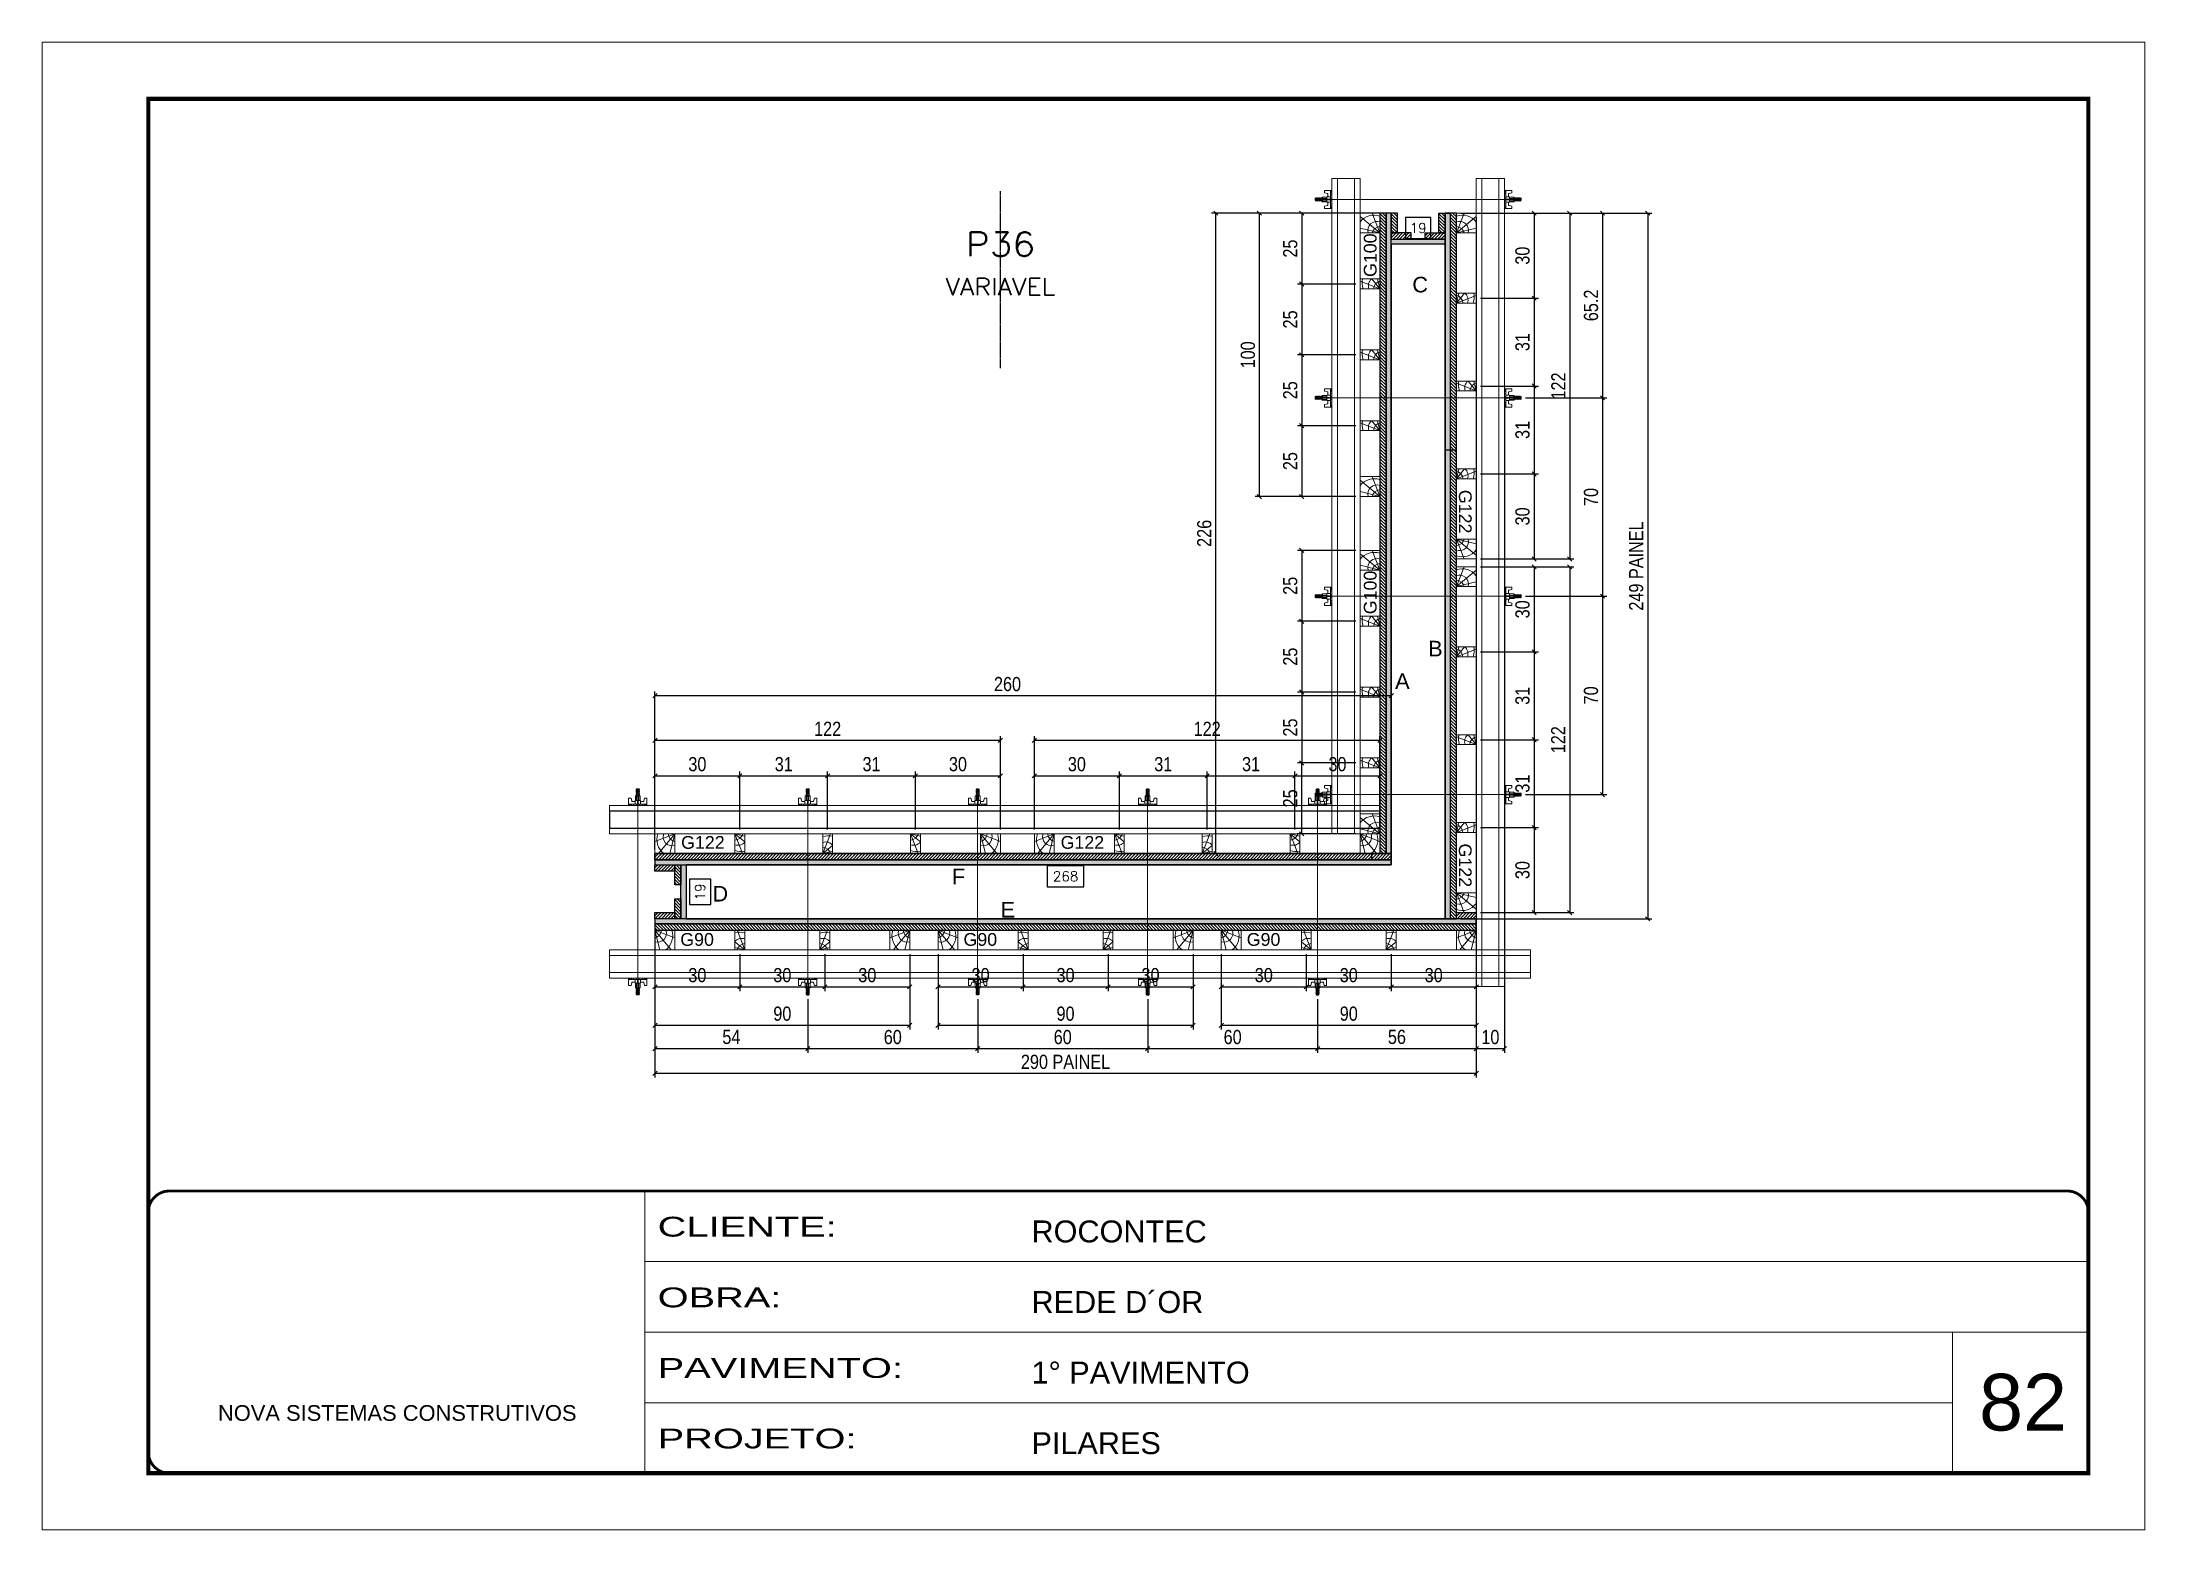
# Model space of a CAD drawing. Extents: x 2949 to 9203, y -16089 to 12527.
# Drawn here: x 4548 to 6033, y -11495 to -10445 of the extents above; entities that cross this region are included whole.
import ezdxf
from ezdxf.enums import TextEntityAlignment as Align

# ---------------------------------------------------------------- set-up
doc = ezdxf.new("R2010")
doc.units = 0
for name, pattern in [('CONTINUO', [0]), ('DASHED', [0.75, 0.5, -0.25]), ('HIDDEN', [0.375, 0.25, -0.125])]:
    doc.linetypes.add(name, pattern=pattern)
for name, color, linetype, lineweight in [('CARIMBO', 255, 'Continuous', 9), ('CONCRETO', 251, 'Continuous', 25), ('Folhas', 255, 'Continuous', 9), ('Hachura', 251, 'Continuous', 9), ('Madeira', 126, 'Continuous', 18), ('Perfil Metálico', 224, 'Continuous', 18), ('SARRAFO DE PRESSAO', 251, 'DASHED', 9), ('Texto Seção', 7, 'Continuous', 15)]:
    doc.layers.add(name, color=color, linetype=linetype, lineweight=lineweight)
for name, color, linetype in [('COTA', 241, 'Continuous'), ('MEIO_PONT', 93, 'Continuous'), ('Painéis', 200, 'Continuous'), ('SARRAFO', 251, 'Continuous'), ('Texto de Titulo', 7, 'Continuous'), ('Texto Qtd Sarr', 242, 'Continuous'), ('TEXTO_GERAL', 7, 'Continuous')]:
    doc.layers.add(name, color=color, linetype=linetype)
doc.styles.add('ARIAL', font='arial.ttf')
doc.styles.add('COTA TECNICA 2X', font='techl___.ttf', dxfattribs={"height": 10})
doc.styles.add('ROMANS', font='romans.shx')
doc.styles.add('SANSSERIF', font='sas_____.pfb')
doc.styles.add('Tecnologia', font='')
doc.styles.get('Tecnologia').set_extended_font_data('Forgotten Futurist')
doc.dimstyles.new('Cota Seção interna', dxfattribs={"dimtxt": 7, "dimasz": 6, "dimexe": 0.18, "dimexo": 2, "dimgap": -4, "dimtad": 3, "dimdec": 1, "dimlfac": 0.5, "dimzin": 12, "dimdsep": 46, "dimtxsty": 'ROMANS', "dimblk": 'ARCHTICK', "dimcen": 0.09, "dimse1": 1, "dimse2": 1, "dimsd1": 1, "dimsd2": 1, "dimclrd": 180, "dimclre": 5, "dimclrt": 1, "dimadec": 0, "dimazin": 3, "dimtfac": 1, "dimtdec": 1, "dimtofl": 0, "dimtmove": 0, "dimatfit": 3, "dimldrblk": 'ARCHTICK', "dimfxl": 1, "dimtolj": 1, "dimtzin": 0, "dimarcsym": 0})
doc.dimstyles.new('SECAO PILAR', dxfattribs={"dimtxt": 10, "dimasz": 3, "dimexe": 3, "dimexo": 3, "dimgap": 3, "dimtad": 1, "dimdec": 1, "dimlfac": 0.5, "dimzin": 12, "dimdsep": 46, "dimtxsty": 'COTA TECNICA 2X', "dimblk1": 'OBLIQUE', "dimblk2": 'OBLIQUE', "dimsah": 1, "dimcen": 0.9, "dimclrd": 256, "dimclre": 256, "dimclrt": 256, "dimadec": 1, "dimazin": 3, "dimtfac": 1, "dimtdec": 1, "dimtmove": 0, "dimatfit": 3, "dimfxl": 1, "dimtolj": 1, "dimtzin": 12, "dimarcsym": 0})
pattern_1 = [(315, (29072.522, -20209.7992), (1.12253202, 1.12253202), [])]
pattern_2 = [(45, (15314.6657, 11823.9608), (-1.12253202, 1.12253202), [])]
pattern_3 = [(315, (29080.522, -19942.7992), (1.12253202, 1.12253202), [])]

msp = doc.modelspace()

# ---------------------------------------------------------------- texts
at = {"layer": 'CARIMBO', "style": 'ARIAL'}
msp.add_text('82', height=40, dxfattribs=at).set_placement((5915.39, -11424.62))
at = {"layer": 'Texto Seção', "color": 0, "linetype": 'Continuous', "style": 'SANSSERIF'}
for p in [(5485.44, -10610.56), (5485.44, -10848.56)]:
    msp.add_text('G100', height=9, rotation=90, dxfattribs=at).set_placement(p, align=Align.MIDDLE_LEFT)
at = {"layer": 'TEXTO_GERAL', "style": 'ARIAL'}
for s, p in [('C', (5520.7, -10615.93)), ('B', (5531.49, -10872.8)), ('A', (5508.14, -10895.7)), ('F', (5194.78, -11033.6)), ('D', (5026.46, -11045.78)), ('E', (5229.58, -11057.11))]:
    msp.add_text(s, height=11, dxfattribs=at).set_placement(p, align=Align.MIDDLE_CENTER)
at = {"layer": 'TEXTO_GERAL', "color": 0, "linetype": 'Continuous', "style": 'SANSSERIF'}
for p in [(5552.58, -10760.76), (5552.54, -11010.36)]:
    msp.add_text('G122', height=9, rotation=270, dxfattribs=at).set_placement(p, align=Align.MIDDLE_LEFT)
for s, p in [('G122', (4998.8, -11009.58)), ('G122', (5266.8, -11009.58)), ('G90', (4998.22, -11078.06)), ('G90', (5198.22, -11078.06)), ('G90', (5398.22, -11078.06))]:
    msp.add_text(s, height=9, dxfattribs=at).set_placement(p, align=Align.MIDDLE_LEFT)

# ---------------------------------------------------------------- blocks, each defined once
blk = doc.blocks.new('9999999999')
at = {"color": 30, "linetype": 'CONTINUO'}
for p, q in [((98564.6, 34230.2), (98564.6, 34429.4)), ((98564.6, 34379.6), (99584, 34379.6)), ((98564.6, 34329.8), (99488, 34329.8)), ((99584, 34329.8), (99488, 34329.8)), ((99488, 34329.8), (99488, 34230.2)), ((98564.6, 34280), (99488, 34280))]:
    blk.add_line(p, q, dxfattribs=at)
at = {"color": 30, "linetype": 'CONTINUO', "const_width": 2}
blk.add_lwpolyline([(99584, 34230.2), (99584, 34414.4, 0.414214), (99569, 34429.4), (98229, 34429.4, 0.414214), (98214, 34414.4), (98214, 34245.2, 0.414214), (98229, 34230.2), (99584, 34230.2)], format="xyb", dxfattribs=at)
at = {"layer": 'Folhas'}
blk.add_lwpolyline([(98139, 34190.2), (99624, 34190.2), (99624, 35240.2), (98139, 35240.2)], close=True, dxfattribs=at)
at = {"layer": 'Folhas', "color": 30, "const_width": 3}
blk.add_lwpolyline([(98214, 34230.2), (99584, 34230.2), (99584, 35200.2), (98214, 35200.2)], close=True, dxfattribs=at)
at = {"color": 7, "linetype": 'Continuous', "ltscale": 5, "style": 'ARIAL'}
for s, height, p in [('ROCONTEC', 15.48, (98837.7, 34393.1)), ('REDE D´OR', 15.48, (98837.7, 34343.3)), ('1° PAVIMENTO', 15.483, (98837.7, 34293.5)), ('NOVA SISTEMAS CONSTRUTIVOS', 11.059, (98263.2, 34267.2)), ('PILARES', 15.48, (98837.7, 34243.7))]:
    blk.add_text(s, height=height, dxfattribs=at).set_placement(p)
at = {"layer": 'Folhas', "color": 7, "style": 'Tecnologia', "width": 1.5}
for s, p in [('CLIENTE:', (98573.7, 34397.2)), ('OBRA:', (98573.7, 34347.3)), ('PAVIMENTO:', (98573.7, 34297.5)), ('PROJETO:', (98573.7, 34247.7))]:
    blk.add_text(s, height=14, dxfattribs=at).set_placement(p)
blk = doc.blocks.new('*D2944')
at = {"layer": 'COTA', "color": 180, "lineweight": -2, "transparency": 16777216}
for p, q in [((5019.7, -11035.5), (5004.7, -11035.5)), ((5004.7, -11035.5), (5004.7, -11053.5)), ((5019.7, -11053.5), (5019.7, -11035.5)), ((5004.7, -11053.5), (5019.7, -11053.5))]:
    blk.add_line(p, q, dxfattribs=at)
at = {"layer": 'Defpoints', "color": 0, "transparency": 16777216}
for p in [(5002.7, -11025.5), (5023.7, -11025.5), (5002.7, -11063.5)]:
    blk.add_point(p, dxfattribs=at)
at = {"layer": 'COTA', "color": 1, "transparency": 16777216, "insert": (5012.2, -11044.5), "char_height": 7, "attachment_point": 5, "rotation": 90, "style": 'ROMANS'}
blk.add_mtext('\\A1;19', dxfattribs=at)
blk = doc.blocks.new('_ArchTick')
at = {"color": 0, "linetype": 'ByBlock', "const_width": 0.15}
blk.add_lwpolyline([(-0.5, -0.5), (0.5, 0.5)], dxfattribs=at)
blk = doc.blocks.new('*D2945')
at = {"layer": 'COTA', "color": 180, "lineweight": -2, "transparency": 16777216}
for p, q in [((5528.3, -10568.5), (5510.3, -10568.5)), ((5510.3, -10568.5), (5510.3, -10583.5)), ((5528.3, -10583.5), (5528.3, -10568.5)), ((5510.3, -10583.5), (5528.3, -10583.5))]:
    blk.add_line(p, q, dxfattribs=at)
at = {"layer": 'Defpoints', "color": 0, "transparency": 16777216}
for p in [(5500.3, -10587.5), (5538.3, -10587.5), (5538.3, -10587.5)]:
    blk.add_point(p, dxfattribs=at)
at = {"layer": 'COTA', "color": 1, "transparency": 16777216, "insert": (5519.3, -10576), "char_height": 7, "attachment_point": 5, "style": 'ROMANS'}
blk.add_mtext('\\A1;19', dxfattribs=at)
blk = doc.blocks.new('*D2998')
at = {"layer": 'COTA', "color": 180, "lineweight": -2, "transparency": 16777216}
for p, q in [((5283.3, -11026), (5257.3, -11026)), ((5257.3, -11026), (5257.3, -11041)), ((5283.3, -11041), (5283.3, -11026)), ((5257.3, -11041), (5283.3, -11041))]:
    blk.add_line(p, q, dxfattribs=at)
at = {"layer": 'Defpoints', "color": 0, "transparency": 16777216}
for p in [(5002.3, -11045), (5002.3, -11063.5), (5538.3, -11063.5)]:
    blk.add_point(p, dxfattribs=at)
at = {"layer": 'COTA', "color": 1, "transparency": 16777216, "insert": (5270.3, -11033.5), "char_height": 7, "attachment_point": 5, "style": 'ROMANS'}
blk.add_mtext('\\A1;268', dxfattribs=at)
blk = doc.blocks.new('C')
at = {"layer": 'Hachura', "color": 0}
for p, q in [((0, 3.22), (0, -3.22)), ((0.45, 3.22), (0, 3.22)), ((0.46, 3.16), (0, 3.16)), ((0.46, 3.05), (0, 3.05)), ((0.46, 2.88), (0, 2.88)), ((0, 2.75), (0, -1.16)), ((0.46, 2.65), (0, 2.65)), ((0.46, 2.23), (0, 2.23)), ((0.46, 1.51), (0, 1.51)), ((0.39, 0.49), (0.17, 0.49)), ((0.45, -3.23), (0.45, 3.22)), ((0.45, 3.22), (2.58, 3.22)), ((1.74, 0.97), (0.45, 0.97)), ((1.45, 0.1), (0.45, 0.1)), ((1.35, 1.94), (1.35, 0.96)), ((2.58, 2.39), (1.47, 2.09)), ((1.74, -0.97), (1.74, 0.97)), ((1.74, 0.97), (1.74, 0.84)), ((1.74, 0.97), (1.74, 0.84)), ((1.74, 0.84), (3.35, 0.84)), ((3.35, 0.45), (1.74, 0.45)), ((2.58, 3.22), (2.58, 2.39)), ((3.32, 0.84), (3.32, -0.84)), ((3.35, 0.84), (3.35, -0.84)), ((3.68, 0.45), (3.35, 0.45)), ((3.84, -0.52), (3.35, 0.45)), ((3.35, 0.06), (3.67, -0.57)), ((3.68, 0.45), (4.16, -0.52)), ((3.72, 0.5), (4.25, -0.57)), ((4.37, -0.55), (3.83, 0.53)), ((4.15, 0.45), (3.93, 0.45)), ((4.42, -0.52), (3.93, 0.45)), ((4.15, 0.45), (4.26, 0.45)), ((4.26, 0.45), (4.74, -0.52)), ((4.3, 0.5), (4.83, -0.57)), ((4.95, -0.55), (4.41, 0.53)), ((4.51, 0.45), (4.84, 0.45)), ((5, -0.52), (4.51, 0.45)), ((4.84, 0.45), (5.32, -0.52)), ((4.88, 0.5), (5.41, -0.57)), ((5.53, -0.55), (4.99, 0.53)), ((5.58, -0.52), (5.09, 0.45)), ((5.42, 0.45), (5.09, 0.45)), ((5.58, -0.52), (5.09, 0.45)), ((5.42, 0.45), (5.74, -0.19)), ((5.46, 0.5), (5.74, -0.07)), ((5.74, 0.19), (5.57, 0.53)), ((5.74, 0.32), (5.68, 0.45)), ((5.68, 0.45), (5.74, 0.45)), ((5.74, 0.45), (5.9, 0.29)), ((5.74, 0.45), (5.74, -0.52)), ((5.9, -0.36), (5.9, 0.29)), ((0.45, 0), (0, 0)), ((0.46, -1.52), (0, -1.52)), ((0.46, -2.23), (0, -2.23)), ((0.46, -2.65), (0, -2.65)), ((0.46, -2.88), (0, -2.88)), ((0.46, -3.05), (0, -3.05)), ((0.46, -3.16), (0, -3.16)), ((0, -3.22), (2.57, -3.22)), ((0.08, -0.48), (0.29, -0.48)), ((0.29, -0.48), (0.4, -0.48)), ((0.45, 0), (0.45, -0.97)), ((0.45, -0.16), (1.45, -0.16)), ((0.45, -0.65), (0.45, -0.32)), ((0.45, -3.23), (0.45, -0.65)), ((0.45, -0.97), (1.74, -0.97)), ((1.35, -1.94), (1.35, -0.97)), ((2.58, -2.39), (1.47, -2.1)), ((3.35, -0.32), (1.74, -0.32)), ((3.35, -0.84), (1.74, -0.84)), ((2.58, -3.23), (2.58, -2.39)), ((3.35, -0.07), (3.58, -0.52)), ((3.35, -0.52), (3.58, -0.52)), ((3.84, -0.52), (4.16, -0.52)), ((4.42, -0.52), (4.74, -0.52)), ((4.63, -0.52), (4.74, -0.52)), ((5, -0.52), (5.32, -0.52)), ((5.58, -0.52), (5.74, -0.52)), ((5.74, -0.52), (5.9, -0.36)), ((5.74, -0.52), (5.74, -0.52))]:
    blk.add_line(p, q, dxfattribs=at)
for centre, radius, start, end in [((1.52, 1.94), 0.161, 104.74356, 180), ((1.44, -0.03), 0.129, 272.69497, 87.30503), ((3.81, 0.39), 0.143, 25.56881, 154.43119), ((4.39, 0.39), 0.143, 25.56881, 154.43119), ((4.97, 0.39), 0.143, 25.56881, 154.43119), ((5.55, 0.39), 0.143, 25.56881, 154.43119), ((0.17, -0.37), 0.174, 221.74404, 317.85924), ((1.52, -1.94), 0.161, 180, 255.25644), ((3.71, -0.4), 0.174, 222.14076, 318.25596), ((4.29, -0.4), 0.174, 222.14076, 318.25596), ((4.87, -0.4), 0.174, 222.14076, 318.25596), ((5.45, -0.4), 0.174, 222.14076, 318.25596), ((5.61, -0.4), 0.174, 317.85924, 318.25596)]:
    blk.add_arc(centre, radius, start, end, dxfattribs=at)
blk = doc.blocks.new('_Oblique')
at = {"color": 0, "linetype": 'ByBlock', "lineweight": -2}
blk.add_line((-0.5, -0.5), (0.5, 0.5), dxfattribs=at)
blk = doc.blocks.new('*D2985')
at = {"layer": 'COTA', "lineweight": -2, "transparency": 16777216}
for p, q in [((4980.3, -11074.5), (4980.3, -11175.6)), ((5560.3, -11074.5), (5560.3, -11175.6)), ((5560.3, -11172.6), (4980.3, -11172.6))]:
    blk.add_line(p, q, dxfattribs=at)
at = {"layer": 'Defpoints', "color": 0, "transparency": 16777216}
for p in [(4980.3, -11071.5), (5560.3, -11071.5), (4980.3, -11172.6)]:
    blk.add_point(p, dxfattribs=at)
at = {"layer": 'COTA', "lineweight": -2, "transparency": 16777216, "xscale": 3, "yscale": 3, "zscale": 3, "rotation": 180}
blk.add_blockref('_Oblique', (4980.3, -11172.6), dxfattribs=at)
at = {"layer": 'COTA', "lineweight": -2, "transparency": 16777216, "xscale": 3, "yscale": 3, "zscale": 3}
blk.add_blockref('_Oblique', (5560.3, -11172.6), dxfattribs=at)
at = {"layer": 'COTA', "transparency": 16777216, "insert": (5270.3, -11164.5), "char_height": 10, "attachment_point": 5, "style": 'COTA TECNICA 2X'}
blk.add_mtext('\\A1;290 PAINEL', dxfattribs=at)
blk = doc.blocks.new('*D2986')
at = {"layer": 'COTA', "lineweight": -2, "transparency": 16777216}
for p, q in [((4980.3, -11014.5), (4980.3, -10903)), ((4980.3, -10906), (5500.3, -10906)), ((5500.3, -11014.5), (5500.3, -10903))]:
    blk.add_line(p, q, dxfattribs=at)
at = {"layer": 'Defpoints', "color": 0, "transparency": 16777216}
for p in [(5500.3, -10906), (4980.3, -11017.5), (5500.3, -11017.5)]:
    blk.add_point(p, dxfattribs=at)
at = {"layer": 'COTA', "lineweight": -2, "transparency": 16777216, "xscale": 3, "yscale": 3, "zscale": 3, "rotation": 180}
blk.add_blockref('_Oblique', (4980.3, -10906), dxfattribs=at)
at = {"layer": 'COTA', "lineweight": -2, "transparency": 16777216, "xscale": 3, "yscale": 3, "zscale": 3}
blk.add_blockref('_Oblique', (5500.3, -10906), dxfattribs=at)
at = {"layer": 'COTA', "transparency": 16777216, "insert": (5229.3, -10897.9), "char_height": 10, "attachment_point": 5, "style": 'COTA TECNICA 2X'}
blk.add_mtext('\\A1;260', dxfattribs=at)
blk = doc.blocks.new('*D2987')
at = {"layer": 'COTA', "lineweight": -2, "transparency": 16777216}
for p, q in [((5549.3, -10565.5), (5684.4, -10565.5)), ((5681.4, -10565.5), (5681.4, -11063.5)), ((5549.3, -11063.5), (5684.4, -11063.5))]:
    blk.add_line(p, q, dxfattribs=at)
at = {"layer": 'Defpoints', "color": 0, "transparency": 16777216}
for p in [(5546.3, -10565.5), (5546.3, -11063.5), (5681.4, -11063.5)]:
    blk.add_point(p, dxfattribs=at)
at = {"layer": 'COTA', "lineweight": -2, "transparency": 16777216, "xscale": 3, "yscale": 3, "zscale": 3}
for p, rotation in [((5681.4, -10565.5), 90), ((5681.4, -11063.5), 270)]:
    blk.add_blockref('_Oblique', p, dxfattribs=dict(at, rotation=rotation))
at = {"layer": 'COTA', "transparency": 16777216, "insert": (5673.3, -10814.5), "char_height": 10, "attachment_point": 5, "rotation": 90, "style": 'COTA TECNICA 2X'}
blk.add_mtext('\\A1;249 PAINEL', dxfattribs=at)
blk = doc.blocks.new('*D2988')
at = {"layer": 'COTA', "lineweight": -2, "transparency": 16777216}
for p, q in [((5497.3, -10565.5), (5373.4, -10565.5)), ((5376.4, -11017.5), (5376.4, -10565.5)), ((5497.3, -11017.5), (5373.4, -11017.5))]:
    blk.add_line(p, q, dxfattribs=at)
at = {"layer": 'Defpoints', "color": 0, "transparency": 16777216}
for p in [(5376.4, -10565.5), (5500.3, -10565.5), (5500.3, -11017.5)]:
    blk.add_point(p, dxfattribs=at)
at = {"layer": 'COTA', "lineweight": -2, "transparency": 16777216, "xscale": 3, "yscale": 3, "zscale": 3}
for p, rotation in [((5376.4, -10565.5), 90), ((5376.4, -11017.5), 270)]:
    blk.add_blockref('_Oblique', p, dxfattribs=dict(at, rotation=rotation))
at = {"layer": 'COTA', "transparency": 16777216, "insert": (5368.3, -10791.5), "char_height": 10, "attachment_point": 5, "rotation": 90, "style": 'COTA TECNICA 2X'}
blk.add_mtext('\\A1;226', dxfattribs=at)
blk = doc.blocks.new('PONTALETE')
at = {"layer": 'Madeira'}
for q in [(2.71, 7), (7, 5.76), (7, 1.74)]:
    blk.add_line((0, 0), q, dxfattribs=at)
blk.add_lwpolyline([(0, 0), (7, 0), (7, 7), (0, 7)], close=True, dxfattribs=at)
for centre, radius, start, end in [((2.04, 0.06), 6.23, 37.28179, 109.09128), ((1.09, 0.9), 3.19, 343.60304, 109.98471), ((-0.21, -0.78), 3.09, 14.63219, 86.0383)]:
    blk.add_arc(centre, radius, start, end, dxfattribs=at)
blk = doc.blocks.new('MEIO PONTALETE')
at = {"layer": 'Madeira'}
for q in [(2.71, 7), (3.5, 2.88), (3.5, 0.87)]:
    blk.add_line((0, 0), q, dxfattribs=at)
blk.add_lwpolyline([(0, 0), (3.5, 0), (3.5, 7), (0, 7)], close=True, dxfattribs=at)
for centre, radius, start, end in [((2.04, 0.06), 6.23, 76.44987, 109.09128), ((1.09, 0.9), 3.19, 40.90626, 109.98471), ((-0.21, -0.78), 3.09, 14.63219, 86.0383)]:
    blk.add_arc(centre, radius, start, end, dxfattribs=at)
blk = doc.blocks.new('*D2989')
at = {"layer": 'COTA', "lineweight": -2, "transparency": 16777216}
for p, q in [((4980.3, -11088.5), (4980.3, -11114.5)), ((5040.3, -11088.5), (5040.3, -11114.5)), ((4980.3, -11111.5), (5040.3, -11111.5))]:
    blk.add_line(p, q, dxfattribs=at)
at = {"layer": 'Defpoints', "color": 0, "transparency": 16777216}
for p in [(4980.3, -11085.5), (5040.3, -11085.5), (5040.3, -11111.5)]:
    blk.add_point(p, dxfattribs=at)
at = {"layer": 'COTA', "lineweight": -2, "transparency": 16777216, "xscale": 3, "yscale": 3, "zscale": 3, "rotation": 180}
blk.add_blockref('_Oblique', (4980.3, -11111.5), dxfattribs=at)
at = {"layer": 'COTA', "lineweight": -2, "transparency": 16777216, "xscale": 3, "yscale": 3, "zscale": 3}
blk.add_blockref('_Oblique', (5040.3, -11111.5), dxfattribs=at)
at = {"layer": 'COTA', "transparency": 16777216, "insert": (5010.3, -11103.3), "char_height": 10, "attachment_point": 5, "style": 'COTA TECNICA 2X'}
blk.add_mtext('\\A1;30', dxfattribs=at)
blk = doc.blocks.new('*D2990')
at = {"layer": 'COTA', "lineweight": -2, "transparency": 16777216}
for p, q in [((5040.3, -11088.5), (5040.3, -11114.5)), ((5100.3, -11088.5), (5100.3, -11114.5)), ((5040.3, -11111.5), (5100.3, -11111.5))]:
    blk.add_line(p, q, dxfattribs=at)
at = {"layer": 'Defpoints', "color": 0, "transparency": 16777216}
for p in [(5040.3, -11085.5), (5100.3, -11085.5), (5100.3, -11111.5)]:
    blk.add_point(p, dxfattribs=at)
at = {"layer": 'COTA', "lineweight": -2, "transparency": 16777216, "xscale": 3, "yscale": 3, "zscale": 3, "rotation": 180}
blk.add_blockref('_Oblique', (5040.3, -11111.5), dxfattribs=at)
at = {"layer": 'COTA', "lineweight": -2, "transparency": 16777216, "xscale": 3, "yscale": 3, "zscale": 3}
blk.add_blockref('_Oblique', (5100.3, -11111.5), dxfattribs=at)
at = {"layer": 'COTA', "transparency": 16777216, "insert": (5070.3, -11103.3), "char_height": 10, "attachment_point": 5, "style": 'COTA TECNICA 2X'}
blk.add_mtext('\\A1;30', dxfattribs=at)
blk = doc.blocks.new('*D2991')
at = {"layer": 'COTA', "lineweight": -2, "transparency": 16777216}
for p, q in [((5100.3, -11088.5), (5100.3, -11114.5)), ((5160.3, -11088.5), (5160.3, -11114.5)), ((5100.3, -11111.5), (5160.3, -11111.5))]:
    blk.add_line(p, q, dxfattribs=at)
at = {"layer": 'Defpoints', "color": 0, "transparency": 16777216}
for p in [(5100.3, -11085.5), (5160.3, -11085.5), (5160.3, -11111.5)]:
    blk.add_point(p, dxfattribs=at)
at = {"layer": 'COTA', "lineweight": -2, "transparency": 16777216, "xscale": 3, "yscale": 3, "zscale": 3, "rotation": 180}
blk.add_blockref('_Oblique', (5100.3, -11111.5), dxfattribs=at)
at = {"layer": 'COTA', "lineweight": -2, "transparency": 16777216, "xscale": 3, "yscale": 3, "zscale": 3}
blk.add_blockref('_Oblique', (5160.3, -11111.5), dxfattribs=at)
at = {"layer": 'COTA', "transparency": 16777216, "insert": (5130.3, -11103.3), "char_height": 10, "attachment_point": 5, "style": 'COTA TECNICA 2X'}
blk.add_mtext('\\A1;30', dxfattribs=at)
blk = doc.blocks.new('*D2992')
at = {"layer": 'COTA', "lineweight": -2, "transparency": 16777216}
for p, q in [((4980.3, -11088.5), (4980.3, -11141.6)), ((5160.3, -11088.5), (5160.3, -11141.6)), ((4980.3, -11138.6), (5160.3, -11138.6))]:
    blk.add_line(p, q, dxfattribs=at)
at = {"layer": 'Defpoints', "color": 0, "transparency": 16777216}
for p in [(4980.3, -11085.5), (5160.3, -11085.5), (5160.3, -11138.6)]:
    blk.add_point(p, dxfattribs=at)
at = {"layer": 'COTA', "lineweight": -2, "transparency": 16777216, "xscale": 3, "yscale": 3, "zscale": 3, "rotation": 180}
blk.add_blockref('_Oblique', (4980.3, -11138.6), dxfattribs=at)
at = {"layer": 'COTA', "lineweight": -2, "transparency": 16777216, "xscale": 3, "yscale": 3, "zscale": 3}
blk.add_blockref('_Oblique', (5160.3, -11138.6), dxfattribs=at)
at = {"layer": 'COTA', "transparency": 16777216, "insert": (5070.3, -11130.5), "char_height": 10, "attachment_point": 5, "style": 'COTA TECNICA 2X'}
blk.add_mtext('\\A1;90', dxfattribs=at)
blk = doc.blocks.new('*D2935')
at = {"layer": 'COTA', "lineweight": -2, "transparency": 16777216}
for p, q in [((5180.3, -11088.5), (5180.3, -11114.5)), ((5240.3, -11088.5), (5240.3, -11114.5)), ((5180.3, -11111.5), (5240.3, -11111.5))]:
    blk.add_line(p, q, dxfattribs=at)
at = {"layer": 'Defpoints', "color": 0, "transparency": 16777216}
for p in [(5180.3, -11085.5), (5240.3, -11085.5), (5240.3, -11111.5)]:
    blk.add_point(p, dxfattribs=at)
at = {"layer": 'COTA', "lineweight": -2, "transparency": 16777216, "xscale": 3, "yscale": 3, "zscale": 3, "rotation": 180}
blk.add_blockref('_Oblique', (5180.3, -11111.5), dxfattribs=at)
at = {"layer": 'COTA', "lineweight": -2, "transparency": 16777216, "xscale": 3, "yscale": 3, "zscale": 3}
blk.add_blockref('_Oblique', (5240.3, -11111.5), dxfattribs=at)
at = {"layer": 'COTA', "transparency": 16777216, "insert": (5210.3, -11103.3), "char_height": 10, "attachment_point": 5, "style": 'COTA TECNICA 2X'}
blk.add_mtext('\\A1;30', dxfattribs=at)
blk = doc.blocks.new('*D2936')
at = {"layer": 'COTA', "lineweight": -2, "transparency": 16777216}
for p, q in [((5240.3, -11088.5), (5240.3, -11114.5)), ((5300.3, -11088.5), (5300.3, -11114.5)), ((5240.3, -11111.5), (5300.3, -11111.5))]:
    blk.add_line(p, q, dxfattribs=at)
at = {"layer": 'Defpoints', "color": 0, "transparency": 16777216}
for p in [(5240.3, -11085.5), (5300.3, -11085.5), (5300.3, -11111.5)]:
    blk.add_point(p, dxfattribs=at)
at = {"layer": 'COTA', "lineweight": -2, "transparency": 16777216, "xscale": 3, "yscale": 3, "zscale": 3, "rotation": 180}
blk.add_blockref('_Oblique', (5240.3, -11111.5), dxfattribs=at)
at = {"layer": 'COTA', "lineweight": -2, "transparency": 16777216, "xscale": 3, "yscale": 3, "zscale": 3}
blk.add_blockref('_Oblique', (5300.3, -11111.5), dxfattribs=at)
at = {"layer": 'COTA', "transparency": 16777216, "insert": (5270.3, -11103.3), "char_height": 10, "attachment_point": 5, "style": 'COTA TECNICA 2X'}
blk.add_mtext('\\A1;30', dxfattribs=at)
blk = doc.blocks.new('*D2937')
at = {"layer": 'COTA', "lineweight": -2, "transparency": 16777216}
for p, q in [((5300.3, -11088.5), (5300.3, -11114.5)), ((5360.3, -11088.5), (5360.3, -11114.5)), ((5300.3, -11111.5), (5360.3, -11111.5))]:
    blk.add_line(p, q, dxfattribs=at)
at = {"layer": 'Defpoints', "color": 0, "transparency": 16777216}
for p in [(5300.3, -11085.5), (5360.3, -11085.5), (5360.3, -11111.5)]:
    blk.add_point(p, dxfattribs=at)
at = {"layer": 'COTA', "lineweight": -2, "transparency": 16777216, "xscale": 3, "yscale": 3, "zscale": 3, "rotation": 180}
blk.add_blockref('_Oblique', (5300.3, -11111.5), dxfattribs=at)
at = {"layer": 'COTA', "lineweight": -2, "transparency": 16777216, "xscale": 3, "yscale": 3, "zscale": 3}
blk.add_blockref('_Oblique', (5360.3, -11111.5), dxfattribs=at)
at = {"layer": 'COTA', "transparency": 16777216, "insert": (5330.3, -11103.3), "char_height": 10, "attachment_point": 5, "style": 'COTA TECNICA 2X'}
blk.add_mtext('\\A1;30', dxfattribs=at)
blk = doc.blocks.new('*D2938')
at = {"layer": 'COTA', "lineweight": -2, "transparency": 16777216}
for p, q in [((5180.3, -11088.5), (5180.3, -11141.6)), ((5360.3, -11088.5), (5360.3, -11141.6)), ((5180.3, -11138.6), (5360.3, -11138.6))]:
    blk.add_line(p, q, dxfattribs=at)
at = {"layer": 'Defpoints', "color": 0, "transparency": 16777216}
for p in [(5180.3, -11085.5), (5360.3, -11085.5), (5360.3, -11138.6)]:
    blk.add_point(p, dxfattribs=at)
at = {"layer": 'COTA', "lineweight": -2, "transparency": 16777216, "xscale": 3, "yscale": 3, "zscale": 3, "rotation": 180}
blk.add_blockref('_Oblique', (5180.3, -11138.6), dxfattribs=at)
at = {"layer": 'COTA', "lineweight": -2, "transparency": 16777216, "xscale": 3, "yscale": 3, "zscale": 3}
blk.add_blockref('_Oblique', (5360.3, -11138.6), dxfattribs=at)
at = {"layer": 'COTA', "transparency": 16777216, "insert": (5270.3, -11130.5), "char_height": 10, "attachment_point": 5, "style": 'COTA TECNICA 2X'}
blk.add_mtext('\\A1;90', dxfattribs=at)
blk = doc.blocks.new('*D2939')
at = {"layer": 'COTA', "lineweight": -2, "transparency": 16777216}
for p, q in [((5380.3, -11088.5), (5380.3, -11114.5)), ((5440.3, -11088.5), (5440.3, -11114.5)), ((5380.3, -11111.5), (5440.3, -11111.5))]:
    blk.add_line(p, q, dxfattribs=at)
at = {"layer": 'Defpoints', "color": 0, "transparency": 16777216}
for p in [(5380.3, -11085.5), (5440.3, -11085.5), (5440.3, -11111.5)]:
    blk.add_point(p, dxfattribs=at)
at = {"layer": 'COTA', "lineweight": -2, "transparency": 16777216, "xscale": 3, "yscale": 3, "zscale": 3, "rotation": 180}
blk.add_blockref('_Oblique', (5380.3, -11111.5), dxfattribs=at)
at = {"layer": 'COTA', "lineweight": -2, "transparency": 16777216, "xscale": 3, "yscale": 3, "zscale": 3}
blk.add_blockref('_Oblique', (5440.3, -11111.5), dxfattribs=at)
at = {"layer": 'COTA', "transparency": 16777216, "insert": (5410.3, -11103.3), "char_height": 10, "attachment_point": 5, "style": 'COTA TECNICA 2X'}
blk.add_mtext('\\A1;30', dxfattribs=at)
blk = doc.blocks.new('*D2940')
at = {"layer": 'COTA', "lineweight": -2, "transparency": 16777216}
for p, q in [((5440.3, -11088.5), (5440.3, -11114.5)), ((5500.3, -11088.5), (5500.3, -11114.5)), ((5440.3, -11111.5), (5500.3, -11111.5))]:
    blk.add_line(p, q, dxfattribs=at)
at = {"layer": 'Defpoints', "color": 0, "transparency": 16777216}
for p in [(5440.3, -11085.5), (5500.3, -11085.5), (5500.3, -11111.5)]:
    blk.add_point(p, dxfattribs=at)
at = {"layer": 'COTA', "lineweight": -2, "transparency": 16777216, "xscale": 3, "yscale": 3, "zscale": 3, "rotation": 180}
blk.add_blockref('_Oblique', (5440.3, -11111.5), dxfattribs=at)
at = {"layer": 'COTA', "lineweight": -2, "transparency": 16777216, "xscale": 3, "yscale": 3, "zscale": 3}
blk.add_blockref('_Oblique', (5500.3, -11111.5), dxfattribs=at)
at = {"layer": 'COTA', "transparency": 16777216, "insert": (5470.3, -11103.3), "char_height": 10, "attachment_point": 5, "style": 'COTA TECNICA 2X'}
blk.add_mtext('\\A1;30', dxfattribs=at)
blk = doc.blocks.new('*D2941')
at = {"layer": 'COTA', "lineweight": -2, "transparency": 16777216}
for p, q in [((5500.3, -11088.5), (5500.3, -11114.5)), ((5560.3, -11088.5), (5560.3, -11114.5)), ((5500.3, -11111.5), (5560.3, -11111.5))]:
    blk.add_line(p, q, dxfattribs=at)
at = {"layer": 'Defpoints', "color": 0, "transparency": 16777216}
for p in [(5500.3, -11085.5), (5560.3, -11085.5), (5560.3, -11111.5)]:
    blk.add_point(p, dxfattribs=at)
at = {"layer": 'COTA', "lineweight": -2, "transparency": 16777216, "xscale": 3, "yscale": 3, "zscale": 3, "rotation": 180}
blk.add_blockref('_Oblique', (5500.3, -11111.5), dxfattribs=at)
at = {"layer": 'COTA', "lineweight": -2, "transparency": 16777216, "xscale": 3, "yscale": 3, "zscale": 3}
blk.add_blockref('_Oblique', (5560.3, -11111.5), dxfattribs=at)
at = {"layer": 'COTA', "transparency": 16777216, "insert": (5530.3, -11103.3), "char_height": 10, "attachment_point": 5, "style": 'COTA TECNICA 2X'}
blk.add_mtext('\\A1;30', dxfattribs=at)
blk = doc.blocks.new('*D2942')
at = {"layer": 'COTA', "lineweight": -2, "transparency": 16777216}
for p, q in [((5380.3, -11088.5), (5380.3, -11141.6)), ((5560.3, -11088.5), (5560.3, -11141.6)), ((5380.3, -11138.6), (5560.3, -11138.6))]:
    blk.add_line(p, q, dxfattribs=at)
at = {"layer": 'Defpoints', "color": 0, "transparency": 16777216}
for p in [(5380.3, -11085.5), (5560.3, -11085.5), (5560.3, -11138.6)]:
    blk.add_point(p, dxfattribs=at)
at = {"layer": 'COTA', "lineweight": -2, "transparency": 16777216, "xscale": 3, "yscale": 3, "zscale": 3, "rotation": 180}
blk.add_blockref('_Oblique', (5380.3, -11138.6), dxfattribs=at)
at = {"layer": 'COTA', "lineweight": -2, "transparency": 16777216, "xscale": 3, "yscale": 3, "zscale": 3}
blk.add_blockref('_Oblique', (5560.3, -11138.6), dxfattribs=at)
at = {"layer": 'COTA', "transparency": 16777216, "insert": (5470.3, -11130.5), "char_height": 10, "attachment_point": 5, "style": 'COTA TECNICA 2X'}
blk.add_mtext('\\A1;90', dxfattribs=at)
blk = doc.blocks.new('*D2993')
at = {"layer": 'COTA', "lineweight": -2, "transparency": 16777216}
for p, q in [((4980.3, -11000.5), (4980.3, -10959.6)), ((4980.3, -10962.6), (5040.3, -10962.6)), ((5040.3, -11000.5), (5040.3, -10959.6))]:
    blk.add_line(p, q, dxfattribs=at)
at = {"layer": 'Defpoints', "color": 0, "transparency": 16777216}
for p in [(5040.3, -10962.6), (4980.3, -11003.5), (5040.3, -11003.5)]:
    blk.add_point(p, dxfattribs=at)
at = {"layer": 'COTA', "lineweight": -2, "transparency": 16777216, "xscale": 3, "yscale": 3, "zscale": 3, "rotation": 180}
blk.add_blockref('_Oblique', (4980.3, -10962.6), dxfattribs=at)
at = {"layer": 'COTA', "lineweight": -2, "transparency": 16777216, "xscale": 3, "yscale": 3, "zscale": 3}
blk.add_blockref('_Oblique', (5040.3, -10962.6), dxfattribs=at)
at = {"layer": 'COTA', "transparency": 16777216, "insert": (5010.3, -10954.4), "char_height": 10, "attachment_point": 5, "style": 'COTA TECNICA 2X'}
blk.add_mtext('\\A1;30', dxfattribs=at)
blk = doc.blocks.new('*D2994')
at = {"layer": 'COTA', "lineweight": -2, "transparency": 16777216}
for p, q in [((5040.3, -11000.5), (5040.3, -10959.6)), ((5040.3, -10962.6), (5102.3, -10962.6)), ((5102.3, -11000.5), (5102.3, -10959.6))]:
    blk.add_line(p, q, dxfattribs=at)
at = {"layer": 'Defpoints', "color": 0, "transparency": 16777216}
for p in [(5102.3, -10962.6), (5040.3, -11003.5), (5102.3, -11003.5)]:
    blk.add_point(p, dxfattribs=at)
at = {"layer": 'COTA', "lineweight": -2, "transparency": 16777216, "xscale": 3, "yscale": 3, "zscale": 3, "rotation": 180}
blk.add_blockref('_Oblique', (5040.3, -10962.6), dxfattribs=at)
at = {"layer": 'COTA', "lineweight": -2, "transparency": 16777216, "xscale": 3, "yscale": 3, "zscale": 3}
blk.add_blockref('_Oblique', (5102.3, -10962.6), dxfattribs=at)
at = {"layer": 'COTA', "transparency": 16777216, "insert": (5071.3, -10954.4), "char_height": 10, "attachment_point": 5, "style": 'COTA TECNICA 2X'}
blk.add_mtext('\\A1;31', dxfattribs=at)
blk = doc.blocks.new('*D2995')
at = {"layer": 'COTA', "lineweight": -2, "transparency": 16777216}
for p, q in [((5102.3, -11000.5), (5102.3, -10959.6)), ((5102.3, -10962.6), (5164.3, -10962.6)), ((5164.3, -11000.5), (5164.3, -10959.6))]:
    blk.add_line(p, q, dxfattribs=at)
at = {"layer": 'Defpoints', "color": 0, "transparency": 16777216}
for p in [(5164.3, -10962.6), (5102.3, -11003.5), (5164.3, -11003.5)]:
    blk.add_point(p, dxfattribs=at)
at = {"layer": 'COTA', "lineweight": -2, "transparency": 16777216, "xscale": 3, "yscale": 3, "zscale": 3, "rotation": 180}
blk.add_blockref('_Oblique', (5102.3, -10962.6), dxfattribs=at)
at = {"layer": 'COTA', "lineweight": -2, "transparency": 16777216, "xscale": 3, "yscale": 3, "zscale": 3}
blk.add_blockref('_Oblique', (5164.3, -10962.6), dxfattribs=at)
at = {"layer": 'COTA', "transparency": 16777216, "insert": (5133.3, -10954.4), "char_height": 10, "attachment_point": 5, "style": 'COTA TECNICA 2X'}
blk.add_mtext('\\A1;31', dxfattribs=at)
blk = doc.blocks.new('*D2996')
at = {"layer": 'COTA', "lineweight": -2, "transparency": 16777216}
for p, q in [((5164.3, -11000.5), (5164.3, -10959.6)), ((5164.3, -10962.6), (5224.3, -10962.6)), ((5224.3, -11000.5), (5224.3, -10959.6))]:
    blk.add_line(p, q, dxfattribs=at)
at = {"layer": 'Defpoints', "color": 0, "transparency": 16777216}
for p in [(5224.3, -10962.6), (5164.3, -11003.5), (5224.3, -11003.5)]:
    blk.add_point(p, dxfattribs=at)
at = {"layer": 'COTA', "lineweight": -2, "transparency": 16777216, "xscale": 3, "yscale": 3, "zscale": 3, "rotation": 180}
blk.add_blockref('_Oblique', (5164.3, -10962.6), dxfattribs=at)
at = {"layer": 'COTA', "lineweight": -2, "transparency": 16777216, "xscale": 3, "yscale": 3, "zscale": 3}
blk.add_blockref('_Oblique', (5224.3, -10962.6), dxfattribs=at)
at = {"layer": 'COTA', "transparency": 16777216, "insert": (5194.3, -10954.4), "char_height": 10, "attachment_point": 5, "style": 'COTA TECNICA 2X'}
blk.add_mtext('\\A1;30', dxfattribs=at)
blk = doc.blocks.new('*D2997')
at = {"layer": 'COTA', "lineweight": -2, "transparency": 16777216}
for p, q in [((4980.3, -11000.5), (4980.3, -10934.5)), ((4980.3, -10937.5), (5224.3, -10937.5)), ((5224.3, -11000.5), (5224.3, -10934.5))]:
    blk.add_line(p, q, dxfattribs=at)
at = {"layer": 'Defpoints', "color": 0, "transparency": 16777216}
for p in [(5224.3, -10937.5), (4980.3, -11003.5), (5224.3, -11003.5)]:
    blk.add_point(p, dxfattribs=at)
at = {"layer": 'COTA', "lineweight": -2, "transparency": 16777216, "xscale": 3, "yscale": 3, "zscale": 3, "rotation": 180}
blk.add_blockref('_Oblique', (4980.3, -10937.5), dxfattribs=at)
at = {"layer": 'COTA', "lineweight": -2, "transparency": 16777216, "xscale": 3, "yscale": 3, "zscale": 3}
blk.add_blockref('_Oblique', (5224.3, -10937.5), dxfattribs=at)
at = {"layer": 'COTA', "transparency": 16777216, "insert": (5102.3, -10929.4), "char_height": 10, "attachment_point": 5, "style": 'COTA TECNICA 2X'}
blk.add_mtext('\\A1;122', dxfattribs=at)
blk = doc.blocks.new('*D2943')
at = {"layer": 'COTA', "lineweight": -2, "transparency": 16777216}
for p, q in [((5248.3, -11000.5), (5248.3, -10959.6)), ((5248.3, -10962.6), (5308.3, -10962.6)), ((5308.3, -11000.5), (5308.3, -10959.6))]:
    blk.add_line(p, q, dxfattribs=at)
at = {"layer": 'Defpoints', "color": 0, "transparency": 16777216}
for p in [(5308.3, -10962.6), (5248.3, -11003.5), (5308.3, -11003.5)]:
    blk.add_point(p, dxfattribs=at)
at = {"layer": 'COTA', "lineweight": -2, "transparency": 16777216, "xscale": 3, "yscale": 3, "zscale": 3, "rotation": 180}
blk.add_blockref('_Oblique', (5248.3, -10962.6), dxfattribs=at)
at = {"layer": 'COTA', "lineweight": -2, "transparency": 16777216, "xscale": 3, "yscale": 3, "zscale": 3}
blk.add_blockref('_Oblique', (5308.3, -10962.6), dxfattribs=at)
at = {"layer": 'COTA', "transparency": 16777216, "insert": (5278.3, -10954.4), "char_height": 10, "attachment_point": 5, "style": 'COTA TECNICA 2X'}
blk.add_mtext('\\A1;30', dxfattribs=at)
blk = doc.blocks.new('*D2919')
at = {"layer": 'COTA', "lineweight": -2, "transparency": 16777216}
for p, q in [((5308.3, -11000.5), (5308.3, -10959.6)), ((5308.3, -10962.6), (5370.3, -10962.6)), ((5370.3, -11000.5), (5370.3, -10959.6))]:
    blk.add_line(p, q, dxfattribs=at)
at = {"layer": 'Defpoints', "color": 0, "transparency": 16777216}
for p in [(5370.3, -10962.6), (5308.3, -11003.5), (5370.3, -11003.5)]:
    blk.add_point(p, dxfattribs=at)
at = {"layer": 'COTA', "lineweight": -2, "transparency": 16777216, "xscale": 3, "yscale": 3, "zscale": 3, "rotation": 180}
blk.add_blockref('_Oblique', (5308.3, -10962.6), dxfattribs=at)
at = {"layer": 'COTA', "lineweight": -2, "transparency": 16777216, "xscale": 3, "yscale": 3, "zscale": 3}
blk.add_blockref('_Oblique', (5370.3, -10962.6), dxfattribs=at)
at = {"layer": 'COTA', "transparency": 16777216, "insert": (5339.3, -10954.4), "char_height": 10, "attachment_point": 5, "style": 'COTA TECNICA 2X'}
blk.add_mtext('\\A1;31', dxfattribs=at)
blk = doc.blocks.new('*D2920')
at = {"layer": 'COTA', "lineweight": -2, "transparency": 16777216}
for p, q in [((5370.3, -11000.5), (5370.3, -10959.6)), ((5370.3, -10962.6), (5432.3, -10962.6)), ((5432.3, -11000.5), (5432.3, -10959.6))]:
    blk.add_line(p, q, dxfattribs=at)
at = {"layer": 'Defpoints', "color": 0, "transparency": 16777216}
for p in [(5432.3, -10962.6), (5370.3, -11003.5), (5432.3, -11003.5)]:
    blk.add_point(p, dxfattribs=at)
at = {"layer": 'COTA', "lineweight": -2, "transparency": 16777216, "xscale": 3, "yscale": 3, "zscale": 3, "rotation": 180}
blk.add_blockref('_Oblique', (5370.3, -10962.6), dxfattribs=at)
at = {"layer": 'COTA', "lineweight": -2, "transparency": 16777216, "xscale": 3, "yscale": 3, "zscale": 3}
blk.add_blockref('_Oblique', (5432.3, -10962.6), dxfattribs=at)
at = {"layer": 'COTA', "transparency": 16777216, "insert": (5401.3, -10954.4), "char_height": 10, "attachment_point": 5, "style": 'COTA TECNICA 2X'}
blk.add_mtext('\\A1;31', dxfattribs=at)
blk = doc.blocks.new('*D2921')
at = {"layer": 'COTA', "lineweight": -2, "transparency": 16777216}
for p, q in [((5432.3, -11000.5), (5432.3, -10959.6)), ((5432.3, -10962.6), (5492.3, -10962.6)), ((5492.3, -11000.5), (5492.3, -10959.6))]:
    blk.add_line(p, q, dxfattribs=at)
at = {"layer": 'Defpoints', "color": 0, "transparency": 16777216}
for p in [(5492.3, -10962.6), (5432.3, -11003.5), (5492.3, -11003.5)]:
    blk.add_point(p, dxfattribs=at)
at = {"layer": 'COTA', "lineweight": -2, "transparency": 16777216, "xscale": 3, "yscale": 3, "zscale": 3, "rotation": 180}
blk.add_blockref('_Oblique', (5432.3, -10962.6), dxfattribs=at)
at = {"layer": 'COTA', "lineweight": -2, "transparency": 16777216, "xscale": 3, "yscale": 3, "zscale": 3}
blk.add_blockref('_Oblique', (5492.3, -10962.6), dxfattribs=at)
at = {"layer": 'COTA', "transparency": 16777216, "insert": (5462.3, -10954.4), "char_height": 10, "attachment_point": 5, "style": 'COTA TECNICA 2X'}
blk.add_mtext('\\A1;30', dxfattribs=at)
blk = doc.blocks.new('*D2922')
at = {"layer": 'COTA', "lineweight": -2, "transparency": 16777216}
for p, q in [((5248.3, -11000.5), (5248.3, -10934.5)), ((5248.3, -10937.5), (5492.3, -10937.5)), ((5492.3, -11000.5), (5492.3, -10934.5))]:
    blk.add_line(p, q, dxfattribs=at)
at = {"layer": 'Defpoints', "color": 0, "transparency": 16777216}
for p in [(5492.3, -10937.5), (5248.3, -11003.5), (5492.3, -11003.5)]:
    blk.add_point(p, dxfattribs=at)
at = {"layer": 'COTA', "lineweight": -2, "transparency": 16777216, "xscale": 3, "yscale": 3, "zscale": 3, "rotation": 180}
blk.add_blockref('_Oblique', (5248.3, -10937.5), dxfattribs=at)
at = {"layer": 'COTA', "lineweight": -2, "transparency": 16777216, "xscale": 3, "yscale": 3, "zscale": 3}
blk.add_blockref('_Oblique', (5492.3, -10937.5), dxfattribs=at)
at = {"layer": 'COTA', "transparency": 16777216, "insert": (5370.3, -10929.4), "char_height": 10, "attachment_point": 5, "style": 'COTA TECNICA 2X'}
blk.add_mtext('\\A1;122', dxfattribs=at)
blk = doc.blocks.new('*D2923')
at = {"layer": 'COTA', "lineweight": -2, "transparency": 16777216}
for p, q in [((5563.3, -10565.5), (5604.2, -10565.5)), ((5601.2, -10565.5), (5601.2, -10625.5)), ((5563.3, -10625.5), (5604.2, -10625.5))]:
    blk.add_line(p, q, dxfattribs=at)
at = {"layer": 'Defpoints', "color": 0, "transparency": 16777216}
for p in [(5560.3, -10565.5), (5560.3, -10625.5), (5601.2, -10625.5)]:
    blk.add_point(p, dxfattribs=at)
at = {"layer": 'COTA', "lineweight": -2, "transparency": 16777216, "xscale": 3, "yscale": 3, "zscale": 3}
for p, rotation in [((5601.2, -10565.5), 90), ((5601.2, -10625.5), 270)]:
    blk.add_blockref('_Oblique', p, dxfattribs=dict(at, rotation=rotation))
at = {"layer": 'COTA', "transparency": 16777216, "insert": (5593, -10595.5), "char_height": 10, "attachment_point": 5, "rotation": 90, "style": 'COTA TECNICA 2X'}
blk.add_mtext('\\A1;30', dxfattribs=at)
blk = doc.blocks.new('*D2924')
at = {"layer": 'COTA', "lineweight": -2, "transparency": 16777216}
for p, q in [((5563.3, -10625.5), (5604.2, -10625.5)), ((5601.2, -10625.5), (5601.2, -10687.5)), ((5563.3, -10687.5), (5604.2, -10687.5))]:
    blk.add_line(p, q, dxfattribs=at)
at = {"layer": 'Defpoints', "color": 0, "transparency": 16777216}
for p in [(5560.3, -10625.5), (5560.3, -10687.5), (5601.2, -10687.5)]:
    blk.add_point(p, dxfattribs=at)
at = {"layer": 'COTA', "lineweight": -2, "transparency": 16777216, "xscale": 3, "yscale": 3, "zscale": 3}
for p, rotation in [((5601.2, -10625.5), 90), ((5601.2, -10687.5), 270)]:
    blk.add_blockref('_Oblique', p, dxfattribs=dict(at, rotation=rotation))
at = {"layer": 'COTA', "transparency": 16777216, "insert": (5593, -10656.5), "char_height": 10, "attachment_point": 5, "rotation": 90, "style": 'COTA TECNICA 2X'}
blk.add_mtext('\\A1;31', dxfattribs=at)
blk = doc.blocks.new('*D2925')
at = {"layer": 'COTA', "lineweight": -2, "transparency": 16777216}
for p, q in [((5563.3, -10687.5), (5604.2, -10687.5)), ((5601.2, -10687.5), (5601.2, -10749.5)), ((5563.3, -10749.5), (5604.2, -10749.5))]:
    blk.add_line(p, q, dxfattribs=at)
at = {"layer": 'Defpoints', "color": 0, "transparency": 16777216}
for p in [(5560.3, -10687.5), (5560.3, -10749.5), (5601.2, -10749.5)]:
    blk.add_point(p, dxfattribs=at)
at = {"layer": 'COTA', "lineweight": -2, "transparency": 16777216, "xscale": 3, "yscale": 3, "zscale": 3}
for p, rotation in [((5601.2, -10687.5), 90), ((5601.2, -10749.5), 270)]:
    blk.add_blockref('_Oblique', p, dxfattribs=dict(at, rotation=rotation))
at = {"layer": 'COTA', "transparency": 16777216, "insert": (5593, -10718.5), "char_height": 10, "attachment_point": 5, "rotation": 90, "style": 'COTA TECNICA 2X'}
blk.add_mtext('\\A1;31', dxfattribs=at)
blk = doc.blocks.new('*D2926')
at = {"layer": 'COTA', "lineweight": -2, "transparency": 16777216}
for p, q in [((5563.3, -10749.5), (5604.2, -10749.5)), ((5601.2, -10749.5), (5601.2, -10809.5)), ((5563.3, -10809.5), (5604.2, -10809.5))]:
    blk.add_line(p, q, dxfattribs=at)
at = {"layer": 'Defpoints', "color": 0, "transparency": 16777216}
for p in [(5560.3, -10749.5), (5560.3, -10809.5), (5601.2, -10809.5)]:
    blk.add_point(p, dxfattribs=at)
at = {"layer": 'COTA', "lineweight": -2, "transparency": 16777216, "xscale": 3, "yscale": 3, "zscale": 3}
for p, rotation in [((5601.2, -10749.5), 90), ((5601.2, -10809.5), 270)]:
    blk.add_blockref('_Oblique', p, dxfattribs=dict(at, rotation=rotation))
at = {"layer": 'COTA', "transparency": 16777216, "insert": (5593, -10779.5), "char_height": 10, "attachment_point": 5, "rotation": 90, "style": 'COTA TECNICA 2X'}
blk.add_mtext('\\A1;30', dxfattribs=at)
blk = doc.blocks.new('*D2927')
at = {"layer": 'COTA', "lineweight": -2, "transparency": 16777216}
for p, q in [((5563.3, -10565.5), (5629.3, -10565.5)), ((5626.3, -10565.5), (5626.3, -10809.5)), ((5563.3, -10809.5), (5629.3, -10809.5))]:
    blk.add_line(p, q, dxfattribs=at)
at = {"layer": 'Defpoints', "color": 0, "transparency": 16777216}
for p in [(5560.3, -10565.5), (5560.3, -10809.5), (5626.3, -10809.5)]:
    blk.add_point(p, dxfattribs=at)
at = {"layer": 'COTA', "lineweight": -2, "transparency": 16777216, "xscale": 3, "yscale": 3, "zscale": 3}
for p, rotation in [((5626.3, -10565.5), 90), ((5626.3, -10809.5), 270)]:
    blk.add_blockref('_Oblique', p, dxfattribs=dict(at, rotation=rotation))
at = {"layer": 'COTA', "transparency": 16777216, "insert": (5618.3, -10687.5), "char_height": 10, "attachment_point": 5, "rotation": 90, "style": 'COTA TECNICA 2X'}
blk.add_mtext('\\A1;122', dxfattribs=at)
blk = doc.blocks.new('*D2928')
at = {"layer": 'COTA', "lineweight": -2, "transparency": 16777216}
for p, q in [((5563.3, -10815.1), (5604.2, -10815.1)), ((5601.2, -10815.1), (5601.2, -10875.1)), ((5563.3, -10875.1), (5604.2, -10875.1))]:
    blk.add_line(p, q, dxfattribs=at)
at = {"layer": 'Defpoints', "color": 0, "transparency": 16777216}
for p in [(5560.3, -10815.1), (5560.3, -10875.1), (5601.2, -10875.1)]:
    blk.add_point(p, dxfattribs=at)
at = {"layer": 'COTA', "lineweight": -2, "transparency": 16777216, "xscale": 3, "yscale": 3, "zscale": 3}
for p, rotation in [((5601.2, -10815.1), 90), ((5601.2, -10875.1), 270)]:
    blk.add_blockref('_Oblique', p, dxfattribs=dict(at, rotation=rotation))
at = {"layer": 'COTA', "transparency": 16777216, "insert": (5593, -10845.1), "char_height": 10, "attachment_point": 5, "rotation": 90, "style": 'COTA TECNICA 2X'}
blk.add_mtext('\\A1;30', dxfattribs=at)
blk = doc.blocks.new('*D2929')
at = {"layer": 'COTA', "lineweight": -2, "transparency": 16777216}
for p, q in [((5563.3, -10875.1), (5604.2, -10875.1)), ((5601.2, -10875.1), (5601.2, -10937.1)), ((5563.3, -10937.1), (5604.2, -10937.1))]:
    blk.add_line(p, q, dxfattribs=at)
at = {"layer": 'Defpoints', "color": 0, "transparency": 16777216}
for p in [(5560.3, -10875.1), (5560.3, -10937.1), (5601.2, -10937.1)]:
    blk.add_point(p, dxfattribs=at)
at = {"layer": 'COTA', "lineweight": -2, "transparency": 16777216, "xscale": 3, "yscale": 3, "zscale": 3}
for p, rotation in [((5601.2, -10875.1), 90), ((5601.2, -10937.1), 270)]:
    blk.add_blockref('_Oblique', p, dxfattribs=dict(at, rotation=rotation))
at = {"layer": 'COTA', "transparency": 16777216, "insert": (5593, -10906.1), "char_height": 10, "attachment_point": 5, "rotation": 90, "style": 'COTA TECNICA 2X'}
blk.add_mtext('\\A1;31', dxfattribs=at)
blk = doc.blocks.new('*D2930')
at = {"layer": 'COTA', "lineweight": -2, "transparency": 16777216}
for p, q in [((5563.3, -10937.1), (5604.2, -10937.1)), ((5601.2, -10937.1), (5601.2, -10999.1)), ((5563.3, -10999.1), (5604.2, -10999.1))]:
    blk.add_line(p, q, dxfattribs=at)
at = {"layer": 'Defpoints', "color": 0, "transparency": 16777216}
for p in [(5560.3, -10937.1), (5560.3, -10999.1), (5601.2, -10999.1)]:
    blk.add_point(p, dxfattribs=at)
at = {"layer": 'COTA', "lineweight": -2, "transparency": 16777216, "xscale": 3, "yscale": 3, "zscale": 3}
for p, rotation in [((5601.2, -10937.1), 90), ((5601.2, -10999.1), 270)]:
    blk.add_blockref('_Oblique', p, dxfattribs=dict(at, rotation=rotation))
at = {"layer": 'COTA', "transparency": 16777216, "insert": (5593, -10968.1), "char_height": 10, "attachment_point": 5, "rotation": 90, "style": 'COTA TECNICA 2X'}
blk.add_mtext('\\A1;31', dxfattribs=at)
blk = doc.blocks.new('*D2931')
at = {"layer": 'COTA', "lineweight": -2, "transparency": 16777216}
for p, q in [((5563.3, -10999.1), (5604.2, -10999.1)), ((5601.2, -10999.1), (5601.2, -11059.1)), ((5563.3, -11059.1), (5604.2, -11059.1))]:
    blk.add_line(p, q, dxfattribs=at)
at = {"layer": 'Defpoints', "color": 0, "transparency": 16777216}
for p in [(5560.3, -10999.1), (5560.3, -11059.1), (5601.2, -11059.1)]:
    blk.add_point(p, dxfattribs=at)
at = {"layer": 'COTA', "lineweight": -2, "transparency": 16777216, "xscale": 3, "yscale": 3, "zscale": 3}
for p, rotation in [((5601.2, -10999.1), 90), ((5601.2, -11059.1), 270)]:
    blk.add_blockref('_Oblique', p, dxfattribs=dict(at, rotation=rotation))
at = {"layer": 'COTA', "transparency": 16777216, "insert": (5593, -11029.1), "char_height": 10, "attachment_point": 5, "rotation": 90, "style": 'COTA TECNICA 2X'}
blk.add_mtext('\\A1;30', dxfattribs=at)
blk = doc.blocks.new('*D2932')
at = {"layer": 'COTA', "lineweight": -2, "transparency": 16777216}
for p, q in [((5563.3, -10815.1), (5629.3, -10815.1)), ((5626.3, -10815.1), (5626.3, -11059.1)), ((5563.3, -11059.1), (5629.3, -11059.1))]:
    blk.add_line(p, q, dxfattribs=at)
at = {"layer": 'Defpoints', "color": 0, "transparency": 16777216}
for p in [(5560.3, -10815.1), (5560.3, -11059.1), (5626.3, -11059.1)]:
    blk.add_point(p, dxfattribs=at)
at = {"layer": 'COTA', "lineweight": -2, "transparency": 16777216, "xscale": 3, "yscale": 3, "zscale": 3}
for p, rotation in [((5626.3, -10815.1), 90), ((5626.3, -11059.1), 270)]:
    blk.add_blockref('_Oblique', p, dxfattribs=dict(at, rotation=rotation))
at = {"layer": 'COTA', "transparency": 16777216, "insert": (5618.2, -10937.1), "char_height": 10, "attachment_point": 5, "rotation": 90, "style": 'COTA TECNICA 2X'}
blk.add_mtext('\\A1;122', dxfattribs=at)
blk = doc.blocks.new('*D2966')
at = {"layer": 'COTA', "lineweight": -2, "transparency": 16777216}
for p, q in [((5475.3, -10565.5), (5434.1, -10565.5)), ((5437.1, -10565.5), (5437.1, -10615.5)), ((5475.3, -10615.5), (5434.1, -10615.5))]:
    blk.add_line(p, q, dxfattribs=at)
at = {"layer": 'Defpoints', "color": 0, "transparency": 16777216}
for p in [(5478.3, -10565.5), (5437.1, -10615.5), (5478.3, -10615.5)]:
    blk.add_point(p, dxfattribs=at)
at = {"layer": 'COTA', "lineweight": -2, "transparency": 16777216, "xscale": 3, "yscale": 3, "zscale": 3}
for p, rotation in [((5437.1, -10565.5), 90), ((5437.1, -10615.5), 270)]:
    blk.add_blockref('_Oblique', p, dxfattribs=dict(at, rotation=rotation))
at = {"layer": 'COTA', "transparency": 16777216, "insert": (5429, -10590.5), "char_height": 10, "attachment_point": 5, "rotation": 90, "style": 'COTA TECNICA 2X'}
blk.add_mtext('\\A1;25', dxfattribs=at)
blk = doc.blocks.new('*D2967')
at = {"layer": 'COTA', "lineweight": -2, "transparency": 16777216}
for p, q in [((5475.3, -10615.5), (5434.1, -10615.5)), ((5437.1, -10615.5), (5437.1, -10665.5)), ((5475.3, -10665.5), (5434.1, -10665.5))]:
    blk.add_line(p, q, dxfattribs=at)
at = {"layer": 'Defpoints', "color": 0, "transparency": 16777216}
for p in [(5478.3, -10615.5), (5437.1, -10665.5), (5478.3, -10665.5)]:
    blk.add_point(p, dxfattribs=at)
at = {"layer": 'COTA', "lineweight": -2, "transparency": 16777216, "xscale": 3, "yscale": 3, "zscale": 3}
for p, rotation in [((5437.1, -10615.5), 90), ((5437.1, -10665.5), 270)]:
    blk.add_blockref('_Oblique', p, dxfattribs=dict(at, rotation=rotation))
at = {"layer": 'COTA', "transparency": 16777216, "insert": (5429, -10640.5), "char_height": 10, "attachment_point": 5, "rotation": 90, "style": 'COTA TECNICA 2X'}
blk.add_mtext('\\A1;25', dxfattribs=at)
blk = doc.blocks.new('*D2968')
at = {"layer": 'COTA', "linetype": 'ByBlock', "lineweight": -2, "transparency": 16777216}
for p, q in [((5475.3, -10665.5), (5434.1, -10665.5)), ((5437.1, -10665.5), (5437.1, -10715.5)), ((5475.3, -10715.5), (5434.1, -10715.5))]:
    blk.add_line(p, q, dxfattribs=at)
at = {"layer": 'Defpoints', "color": 0, "linetype": 'ByBlock', "transparency": 16777216}
for p in [(5478.3, -10665.5), (5437.1, -10715.5), (5478.3, -10715.5)]:
    blk.add_point(p, dxfattribs=at)
at = {"layer": 'COTA', "linetype": 'ByBlock', "lineweight": -2, "transparency": 16777216, "xscale": 3, "yscale": 3, "zscale": 3}
for p, rotation in [((5437.1, -10665.5), 90), ((5437.1, -10715.5), 270)]:
    blk.add_blockref('_Oblique', p, dxfattribs=dict(at, rotation=rotation))
at = {"layer": 'COTA', "linetype": 'ByBlock', "transparency": 16777216, "insert": (5429, -10690.5), "char_height": 10, "attachment_point": 5, "rotation": 90, "style": 'COTA TECNICA 2X'}
blk.add_mtext('\\A1;25', dxfattribs=at)
blk = doc.blocks.new('*D2969')
at = {"layer": 'COTA', "linetype": 'ByBlock', "lineweight": -2, "transparency": 16777216}
for p, q in [((5475.3, -10715.5), (5434.1, -10715.5)), ((5437.1, -10715.5), (5437.1, -10765.5)), ((5475.3, -10765.5), (5434.1, -10765.5))]:
    blk.add_line(p, q, dxfattribs=at)
at = {"layer": 'Defpoints', "color": 0, "linetype": 'ByBlock', "transparency": 16777216}
for p in [(5478.3, -10715.5), (5437.1, -10765.5), (5478.3, -10765.5)]:
    blk.add_point(p, dxfattribs=at)
at = {"layer": 'COTA', "linetype": 'ByBlock', "lineweight": -2, "transparency": 16777216, "xscale": 3, "yscale": 3, "zscale": 3}
for p, rotation in [((5437.1, -10715.5), 90), ((5437.1, -10765.5), 270)]:
    blk.add_blockref('_Oblique', p, dxfattribs=dict(at, rotation=rotation))
at = {"layer": 'COTA', "linetype": 'ByBlock', "transparency": 16777216, "insert": (5429, -10740.5), "char_height": 10, "attachment_point": 5, "rotation": 90, "style": 'COTA TECNICA 2X'}
blk.add_mtext('\\A1;25', dxfattribs=at)
blk = doc.blocks.new('*D2970')
at = {"layer": 'COTA', "linetype": 'ByBlock', "lineweight": -2, "transparency": 16777216}
for p, q in [((5475.3, -10803.5), (5434.1, -10803.5)), ((5437.1, -10803.5), (5437.1, -10853.5)), ((5475.3, -10853.5), (5434.1, -10853.5))]:
    blk.add_line(p, q, dxfattribs=at)
at = {"layer": 'Defpoints', "color": 0, "linetype": 'ByBlock', "transparency": 16777216}
for p in [(5478.3, -10803.5), (5437.1, -10853.5), (5478.3, -10853.5)]:
    blk.add_point(p, dxfattribs=at)
at = {"layer": 'COTA', "linetype": 'ByBlock', "lineweight": -2, "transparency": 16777216, "xscale": 3, "yscale": 3, "zscale": 3}
for p, rotation in [((5437.1, -10803.5), 90), ((5437.1, -10853.5), 270)]:
    blk.add_blockref('_Oblique', p, dxfattribs=dict(at, rotation=rotation))
at = {"layer": 'COTA', "linetype": 'ByBlock', "transparency": 16777216, "insert": (5429, -10828.5), "char_height": 10, "attachment_point": 5, "rotation": 90, "style": 'COTA TECNICA 2X'}
blk.add_mtext('\\A1;25', dxfattribs=at)
blk = doc.blocks.new('*D2971')
at = {"layer": 'COTA', "linetype": 'ByBlock', "lineweight": -2, "transparency": 16777216}
for p, q in [((5475.3, -10853.5), (5434.1, -10853.5)), ((5437.1, -10853.5), (5437.1, -10903.5)), ((5475.3, -10903.5), (5434.1, -10903.5))]:
    blk.add_line(p, q, dxfattribs=at)
at = {"layer": 'Defpoints', "color": 0, "linetype": 'ByBlock', "transparency": 16777216}
for p in [(5478.3, -10853.5), (5437.1, -10903.5), (5478.3, -10903.5)]:
    blk.add_point(p, dxfattribs=at)
at = {"layer": 'COTA', "linetype": 'ByBlock', "lineweight": -2, "transparency": 16777216, "xscale": 3, "yscale": 3, "zscale": 3}
for p, rotation in [((5437.1, -10853.5), 90), ((5437.1, -10903.5), 270)]:
    blk.add_blockref('_Oblique', p, dxfattribs=dict(at, rotation=rotation))
at = {"layer": 'COTA', "linetype": 'ByBlock', "transparency": 16777216, "insert": (5429, -10878.5), "char_height": 10, "attachment_point": 5, "rotation": 90, "style": 'COTA TECNICA 2X'}
blk.add_mtext('\\A1;25', dxfattribs=at)
blk = doc.blocks.new('*D2972')
at = {"layer": 'COTA', "linetype": 'ByBlock', "lineweight": -2, "transparency": 16777216}
for p, q in [((5475.3, -10903.5), (5434.1, -10903.5)), ((5437.1, -10903.5), (5437.1, -10953.5)), ((5475.3, -10953.5), (5434.1, -10953.5))]:
    blk.add_line(p, q, dxfattribs=at)
at = {"layer": 'Defpoints', "color": 0, "linetype": 'ByBlock', "transparency": 16777216}
for p in [(5478.3, -10903.5), (5437.1, -10953.5), (5478.3, -10953.5)]:
    blk.add_point(p, dxfattribs=at)
at = {"layer": 'COTA', "linetype": 'ByBlock', "lineweight": -2, "transparency": 16777216, "xscale": 3, "yscale": 3, "zscale": 3}
for p, rotation in [((5437.1, -10903.5), 90), ((5437.1, -10953.5), 270)]:
    blk.add_blockref('_Oblique', p, dxfattribs=dict(at, rotation=rotation))
at = {"layer": 'COTA', "linetype": 'ByBlock', "transparency": 16777216, "insert": (5429, -10928.5), "char_height": 10, "attachment_point": 5, "rotation": 90, "style": 'COTA TECNICA 2X'}
blk.add_mtext('\\A1;25', dxfattribs=at)
blk = doc.blocks.new('*D2973')
at = {"layer": 'COTA', "linetype": 'ByBlock', "lineweight": -2, "transparency": 16777216}
for p, q in [((5475.3, -10953.5), (5434.1, -10953.5)), ((5437.1, -11003.5), (5437.1, -10953.5)), ((5475.3, -11003.5), (5434.1, -11003.5))]:
    blk.add_line(p, q, dxfattribs=at)
at = {"layer": 'Defpoints', "color": 0, "linetype": 'ByBlock', "transparency": 16777216}
for p in [(5437.1, -10953.5), (5478.3, -10953.5), (5478.3, -11003.5)]:
    blk.add_point(p, dxfattribs=at)
at = {"layer": 'COTA', "linetype": 'ByBlock', "lineweight": -2, "transparency": 16777216, "xscale": 3, "yscale": 3, "zscale": 3}
for p, rotation in [((5437.1, -10953.5), 90), ((5437.1, -11003.5), 270)]:
    blk.add_blockref('_Oblique', p, dxfattribs=dict(at, rotation=rotation))
at = {"layer": 'COTA', "linetype": 'ByBlock', "transparency": 16777216, "insert": (5429, -10978.5), "char_height": 10, "attachment_point": 5, "rotation": 90, "style": 'COTA TECNICA 2X'}
blk.add_mtext('\\A1;25', dxfattribs=at)
blk = doc.blocks.new('*D2974')
at = {"layer": 'COTA', "lineweight": -2, "transparency": 16777216}
for p, q in [((5475.3, -10565.5), (5404.2, -10565.5)), ((5407.2, -10765.5), (5407.2, -10565.5)), ((5475.3, -10765.5), (5404.2, -10765.5))]:
    blk.add_line(p, q, dxfattribs=at)
at = {"layer": 'Defpoints', "color": 0, "transparency": 16777216}
for p in [(5407.2, -10565.5), (5478.3, -10565.5), (5478.3, -10765.5)]:
    blk.add_point(p, dxfattribs=at)
at = {"layer": 'COTA', "lineweight": -2, "transparency": 16777216, "xscale": 3, "yscale": 3, "zscale": 3}
for p, rotation in [((5407.2, -10565.5), 90), ((5407.2, -10765.5), 270)]:
    blk.add_blockref('_Oblique', p, dxfattribs=dict(at, rotation=rotation))
at = {"layer": 'COTA', "transparency": 16777216, "insert": (5399.1, -10665.5), "char_height": 10, "attachment_point": 5, "rotation": 90, "style": 'COTA TECNICA 2X'}
blk.add_mtext('\\A1;100', dxfattribs=at)
blk = doc.blocks.new('*D2975')
at = {"layer": 'COTA', "lineweight": -2, "transparency": 16777216}
for p, q in [((4980.3, -11088.5), (4980.3, -11158.1)), ((5088.3, -11120.3), (5088.3, -11158.1)), ((4980.3, -11155.1), (5088.3, -11155.1))]:
    blk.add_line(p, q, dxfattribs=at)
at = {"layer": 'Defpoints', "color": 0, "transparency": 16777216}
for p in [(4980.3, -11085.5), (5088.3, -11117.3), (5088.3, -11155.1)]:
    blk.add_point(p, dxfattribs=at)
at = {"layer": 'COTA', "lineweight": -2, "transparency": 16777216, "xscale": 3, "yscale": 3, "zscale": 3, "rotation": 180}
blk.add_blockref('_Oblique', (4980.3, -11155.1), dxfattribs=at)
at = {"layer": 'COTA', "lineweight": -2, "transparency": 16777216, "xscale": 3, "yscale": 3, "zscale": 3}
blk.add_blockref('_Oblique', (5088.3, -11155.1), dxfattribs=at)
at = {"layer": 'COTA', "transparency": 16777216, "insert": (5034.3, -11146.9), "char_height": 10, "attachment_point": 5, "style": 'COTA TECNICA 2X'}
blk.add_mtext('\\A1;54', dxfattribs=at)
blk = doc.blocks.new('*D2976')
at = {"layer": 'COTA', "linetype": 'ByBlock', "lineweight": -2, "transparency": 16777216}
for p, q in [((5088.3, -11120.3), (5088.3, -11158.1)), ((5208.3, -11120.3), (5208.3, -11158.1)), ((5088.3, -11155.1), (5208.3, -11155.1))]:
    blk.add_line(p, q, dxfattribs=at)
at = {"layer": 'Defpoints', "color": 0, "linetype": 'ByBlock', "transparency": 16777216}
for p in [(5088.3, -11117.3), (5208.3, -11117.3), (5208.3, -11155.1)]:
    blk.add_point(p, dxfattribs=at)
at = {"layer": 'COTA', "linetype": 'ByBlock', "lineweight": -2, "transparency": 16777216, "xscale": 3, "yscale": 3, "zscale": 3, "rotation": 180}
blk.add_blockref('_Oblique', (5088.3, -11155.1), dxfattribs=at)
at = {"layer": 'COTA', "linetype": 'ByBlock', "lineweight": -2, "transparency": 16777216, "xscale": 3, "yscale": 3, "zscale": 3}
blk.add_blockref('_Oblique', (5208.3, -11155.1), dxfattribs=at)
at = {"layer": 'COTA', "linetype": 'ByBlock', "transparency": 16777216, "insert": (5148.3, -11147), "char_height": 10, "attachment_point": 5, "style": 'COTA TECNICA 2X'}
blk.add_mtext('\\A1;60', dxfattribs=at)
blk = doc.blocks.new('*D2977')
at = {"layer": 'COTA', "linetype": 'ByBlock', "lineweight": -2, "transparency": 16777216}
for p, q in [((5208.3, -11120.3), (5208.3, -11158.1)), ((5328.3, -11120.3), (5328.3, -11158.1)), ((5208.3, -11155.1), (5328.3, -11155.1))]:
    blk.add_line(p, q, dxfattribs=at)
at = {"layer": 'Defpoints', "color": 0, "linetype": 'ByBlock', "transparency": 16777216}
for p in [(5208.3, -11117.3), (5328.3, -11117.3), (5328.3, -11155.1)]:
    blk.add_point(p, dxfattribs=at)
at = {"layer": 'COTA', "linetype": 'ByBlock', "lineweight": -2, "transparency": 16777216, "xscale": 3, "yscale": 3, "zscale": 3, "rotation": 180}
blk.add_blockref('_Oblique', (5208.3, -11155.1), dxfattribs=at)
at = {"layer": 'COTA', "linetype": 'ByBlock', "lineweight": -2, "transparency": 16777216, "xscale": 3, "yscale": 3, "zscale": 3}
blk.add_blockref('_Oblique', (5328.3, -11155.1), dxfattribs=at)
at = {"layer": 'COTA', "linetype": 'ByBlock', "transparency": 16777216, "insert": (5268.3, -11147), "char_height": 10, "attachment_point": 5, "style": 'COTA TECNICA 2X'}
blk.add_mtext('\\A1;60', dxfattribs=at)
blk = doc.blocks.new('*D2978')
at = {"layer": 'COTA', "linetype": 'ByBlock', "lineweight": -2, "transparency": 16777216}
for p, q in [((5328.3, -11120.3), (5328.3, -11158.1)), ((5448.3, -11120.3), (5448.3, -11158.1)), ((5328.3, -11155.1), (5448.3, -11155.1))]:
    blk.add_line(p, q, dxfattribs=at)
at = {"layer": 'Defpoints', "color": 0, "linetype": 'ByBlock', "transparency": 16777216}
for p in [(5328.3, -11117.3), (5448.3, -11117.3), (5448.3, -11155.1)]:
    blk.add_point(p, dxfattribs=at)
at = {"layer": 'COTA', "linetype": 'ByBlock', "lineweight": -2, "transparency": 16777216, "xscale": 3, "yscale": 3, "zscale": 3, "rotation": 180}
blk.add_blockref('_Oblique', (5328.3, -11155.1), dxfattribs=at)
at = {"layer": 'COTA', "linetype": 'ByBlock', "lineweight": -2, "transparency": 16777216, "xscale": 3, "yscale": 3, "zscale": 3}
blk.add_blockref('_Oblique', (5448.3, -11155.1), dxfattribs=at)
at = {"layer": 'COTA', "linetype": 'ByBlock', "transparency": 16777216, "insert": (5388.3, -11147), "char_height": 10, "attachment_point": 5, "style": 'COTA TECNICA 2X'}
blk.add_mtext('\\A1;60', dxfattribs=at)
blk = doc.blocks.new('*D2979')
at = {"layer": 'COTA', "linetype": 'ByBlock', "lineweight": -2, "transparency": 16777216}
for p, q in [((5560.3, -10568.5), (5560.3, -11158.1)), ((5448.3, -11120.3), (5448.3, -11158.1)), ((5448.3, -11155.1), (5560.3, -11155.1))]:
    blk.add_line(p, q, dxfattribs=at)
at = {"layer": 'Defpoints', "color": 0, "linetype": 'ByBlock', "transparency": 16777216}
for p in [(5560.3, -10565.5), (5448.3, -11117.3), (5560.3, -11155.1)]:
    blk.add_point(p, dxfattribs=at)
at = {"layer": 'COTA', "linetype": 'ByBlock', "lineweight": -2, "transparency": 16777216, "xscale": 3, "yscale": 3, "zscale": 3, "rotation": 180}
blk.add_blockref('_Oblique', (5448.3, -11155.1), dxfattribs=at)
at = {"layer": 'COTA', "linetype": 'ByBlock', "lineweight": -2, "transparency": 16777216, "xscale": 3, "yscale": 3, "zscale": 3}
blk.add_blockref('_Oblique', (5560.3, -11155.1), dxfattribs=at)
at = {"layer": 'COTA', "linetype": 'ByBlock', "transparency": 16777216, "insert": (5504.3, -11146.9), "char_height": 10, "attachment_point": 5, "style": 'COTA TECNICA 2X'}
blk.add_mtext('\\A1;56', dxfattribs=at)
blk = doc.blocks.new('*D2980')
at = {"layer": 'COTA', "linetype": 'ByBlock', "lineweight": -2, "transparency": 16777216}
for p, q in [((5560.3, -10568.5), (5560.3, -11158.1)), ((5580.3, -10698.9), (5580.3, -11158.1)), ((5560.3, -11155.1), (5580.3, -11155.1))]:
    blk.add_line(p, q, dxfattribs=at)
at = {"layer": 'Defpoints', "color": 0, "linetype": 'ByBlock', "transparency": 16777216}
for p in [(5560.3, -10565.5), (5580.3, -10695.9), (5580.3, -11155.1)]:
    blk.add_point(p, dxfattribs=at)
at = {"layer": 'COTA', "linetype": 'ByBlock', "lineweight": -2, "transparency": 16777216, "xscale": 3, "yscale": 3, "zscale": 3, "rotation": 180}
blk.add_blockref('_Oblique', (5560.3, -11155.1), dxfattribs=at)
at = {"layer": 'COTA', "linetype": 'ByBlock', "lineweight": -2, "transparency": 16777216, "xscale": 3, "yscale": 3, "zscale": 3}
blk.add_blockref('_Oblique', (5580.3, -11155.1), dxfattribs=at)
at = {"layer": 'COTA', "linetype": 'ByBlock', "transparency": 16777216, "insert": (5570.3, -11147), "char_height": 10, "attachment_point": 5, "style": 'COTA TECNICA 2X'}
blk.add_mtext('\\A1;10', dxfattribs=at)
blk = doc.blocks.new('*D2981')
at = {"layer": 'COTA', "lineweight": -2, "transparency": 16777216}
for p, q in [((5563.3, -10565.5), (5652.5, -10565.5)), ((5649.5, -10565.5), (5649.5, -10695.8)), ((5595.1, -10695.8), (5652.5, -10695.8))]:
    blk.add_line(p, q, dxfattribs=at)
at = {"layer": 'Defpoints', "color": 0, "transparency": 16777216}
for p in [(5560.3, -10565.5), (5592.1, -10695.8), (5649.5, -10695.8)]:
    blk.add_point(p, dxfattribs=at)
at = {"layer": 'COTA', "lineweight": -2, "transparency": 16777216, "xscale": 3, "yscale": 3, "zscale": 3}
for p, rotation in [((5649.5, -10565.5), 90), ((5649.5, -10695.8), 270)]:
    blk.add_blockref('_Oblique', p, dxfattribs=dict(at, rotation=rotation))
at = {"layer": 'COTA', "transparency": 16777216, "insert": (5641.4, -10630.6), "char_height": 10, "attachment_point": 5, "rotation": 90, "style": 'COTA TECNICA 2X'}
blk.add_mtext('\\A1;65.2', dxfattribs=at)
blk = doc.blocks.new('*D2982')
at = {"layer": 'COTA', "linetype": 'ByBlock', "lineweight": -2, "transparency": 16777216}
for p, q in [((5595.1, -10695.8), (5652.5, -10695.8)), ((5649.5, -10695.8), (5649.5, -10835.8)), ((5595.1, -10835.8), (5652.5, -10835.8))]:
    blk.add_line(p, q, dxfattribs=at)
at = {"layer": 'Defpoints', "color": 0, "linetype": 'ByBlock', "transparency": 16777216}
for p in [(5592.1, -10695.8), (5592.1, -10835.8), (5649.5, -10835.8)]:
    blk.add_point(p, dxfattribs=at)
at = {"layer": 'COTA', "linetype": 'ByBlock', "lineweight": -2, "transparency": 16777216, "xscale": 3, "yscale": 3, "zscale": 3}
for p, rotation in [((5649.5, -10695.8), 90), ((5649.5, -10835.8), 270)]:
    blk.add_blockref('_Oblique', p, dxfattribs=dict(at, rotation=rotation))
at = {"layer": 'COTA', "linetype": 'ByBlock', "transparency": 16777216, "insert": (5641.4, -10765.8), "char_height": 10, "attachment_point": 5, "rotation": 90, "style": 'COTA TECNICA 2X'}
blk.add_mtext('\\A1;70', dxfattribs=at)
blk = doc.blocks.new('*D2983')
at = {"layer": 'COTA', "linetype": 'ByBlock', "lineweight": -2, "transparency": 16777216}
for p, q in [((5595.1, -10835.8), (5652.5, -10835.8)), ((5649.5, -10835.8), (5649.5, -10975.8)), ((5595.1, -10975.8), (5652.5, -10975.8))]:
    blk.add_line(p, q, dxfattribs=at)
at = {"layer": 'Defpoints', "color": 0, "linetype": 'ByBlock', "transparency": 16777216}
for p in [(5592.1, -10835.8), (5592.1, -10975.8), (5649.5, -10975.8)]:
    blk.add_point(p, dxfattribs=at)
at = {"layer": 'COTA', "linetype": 'ByBlock', "lineweight": -2, "transparency": 16777216, "xscale": 3, "yscale": 3, "zscale": 3}
for p, rotation in [((5649.5, -10835.8), 90), ((5649.5, -10975.8), 270)]:
    blk.add_blockref('_Oblique', p, dxfattribs=dict(at, rotation=rotation))
at = {"layer": 'COTA', "linetype": 'ByBlock', "transparency": 16777216, "insert": (5641.4, -10905.8), "char_height": 10, "attachment_point": 5, "rotation": 90, "style": 'COTA TECNICA 2X'}
blk.add_mtext('\\A1;70', dxfattribs=at)
blk = doc.blocks.new('titulo1')
at = {"layer": 'Defpoints', "color": 252, "linetype": 'HIDDEN', "ltscale": 2}
blk.add_line((0, 0), (0, 125), dxfattribs=at)
at = {"layer": 'Defpoints', "style": 'ROMANS', "oblique": 15}
blk.add_attdef('FOLHA', text='', height=10, dxfattribs=at).set_placement((0, 15.6), align=Align.MIDDLE_CENTER)
at = {"layer": 'Texto Qtd Sarr', "color": 3, "style": 'ROMANS', "oblique": 15}
for tag, height, p in [('TITULO', 17, (0, 71.4)), ('SEÇÃO', 12, (0, 41.5))]:
    blk.add_attdef(tag, text='', height=height, dxfattribs=at).set_placement(p, align=Align.MIDDLE_CENTER)

# ---------------------------------------------------------------- dimensions: what is measured, and where the dimension line sits
at = {"layer": 'COTA'}
for base, p1, p2, angle, dimstyle, picture, middle in [((5376.43, -10565.46), (5500.3, -11017.46), (5500.3, -10565.46), 270, 'SECAO PILAR', '*D2988', (5368.33, -10791.46)), ((5407.22, -10565.46), (5478.3, -10765.46), (5478.3, -10565.46), 270, 'SECAO PILAR', '*D2974', (5399.12, -10665.46)), ((5437.1, -10615.46), (5478.3, -10565.46), (5478.3, -10615.46), 270, 'SECAO PILAR', '*D2966', (5428.99, -10590.46)), ((5601.21, -10625.46), (5560.34, -10565.46), (5560.34, -10625.46), 270, 'SECAO PILAR', '*D2923', (5592.99, -10595.46)), ((5626.34, -10809.46), (5560.34, -10565.46), (5560.34, -10809.46), 270, 'SECAO PILAR', '*D2927', (5618.28, -10687.46)), ((5649.46, -10695.79), (5560.34, -10565.46), (5592.09, -10695.79), 270, 'SECAO PILAR', '*D2981', (5641.35, -10630.62)), ((5437.1, -10665.46), (5478.3, -10615.46), (5478.3, -10665.46), 270, 'SECAO PILAR', '*D2967', (5428.99, -10640.46)), ((5601.21, -10687.46), (5560.34, -10625.46), (5560.34, -10687.46), 270, 'SECAO PILAR', '*D2924', (5592.99, -10656.46)), ((5601.21, -10749.46), (5560.34, -10687.46), (5560.34, -10749.46), 270, 'SECAO PILAR', '*D2925', (5592.99, -10718.46)), ((5601.21, -10809.46), (5560.34, -10749.46), (5560.34, -10809.46), 270, 'SECAO PILAR', '*D2926', (5592.99, -10779.46)), ((5601.17, -10875.06), (5560.3, -10815.06), (5560.3, -10875.06), 270, 'SECAO PILAR', '*D2928', (5592.95, -10845.06)), ((5626.29, -11059.06), (5560.3, -10815.06), (5560.3, -11059.06), 270, 'SECAO PILAR', '*D2932', (5618.23, -10937.06)), ((5601.17, -10937.06), (5560.3, -10875.06), (5560.3, -10937.06), 270, 'SECAO PILAR', '*D2929', (5592.95, -10906.06)), ((5601.17, -10999.06), (5560.3, -10937.06), (5560.3, -10999.06), 270, 'SECAO PILAR', '*D2930', (5592.95, -10968.06)), ((5601.17, -11059.06), (5560.3, -10999.06), (5560.3, -11059.06), 270, 'SECAO PILAR', '*D2931', (5592.95, -11029.06)), ((5002.3, -11044.96), (5538.3, -11063.46), (5002.3, -11063.46), 180, 'Cota Seção interna', '*D2998', (5270.3, -11033.46))]:
    dim = msp.add_linear_dim(base=base, p1=p1, p2=p2, angle=angle, dimstyle=dimstyle, dxfattribs=at)
    dim.commit()
    dim.dimension.update_dxf_attribs({"geometry": picture, "text_midpoint": middle})
at = {"layer": 'COTA', "linetype": 'ByBlock'}
for base, p1, p2, picture, middle in [((5560.34, -11155.06), (5448.28, -11117.29), (5560.34, -10565.46), '*D2979', (5504.31, -11146.95)), ((5580.3, -11155.06), (5560.34, -10565.46), (5580.3, -10695.86), '*D2980', (5570.32, -11146.95)), ((5208.28, -11155.06), (5088.28, -11117.27), (5208.28, -11117.26), '*D2976', (5148.28, -11146.95)), ((5328.28, -11155.06), (5208.28, -11117.26), (5328.28, -11117.28), '*D2977', (5268.28, -11146.95)), ((5448.28, -11155.06), (5328.28, -11117.28), (5448.28, -11117.29), '*D2978', (5388.28, -11146.95))]:
    dim = msp.add_linear_dim(base=base, p1=p1, p2=p2, dimstyle='SECAO PILAR', override={"dimtmove": 1}, dxfattribs=at)
    dim.commit()
    dim.dimension.update_dxf_attribs({"geometry": picture, "text_midpoint": middle})
at = {"layer": 'COTA'}
for base, p1, p2, dimstyle, picture, middle in [((5538.3, -10587.46), (5500.3, -10587.46), (5538.3, -10587.46), 'Cota Seção interna', '*D2945', (5519.3, -10587.46)), ((5500.3, -10905.97), (4980.3, -11017.46), (5500.3, -11017.46), 'SECAO PILAR', '*D2986', (5229.3, -10905.97))]:
    dim = msp.add_linear_dim(base=base, p1=p1, p2=p2, dimstyle=dimstyle, dxfattribs=at)
    dim.commit()
    dim.dimension.update_dxf_attribs({"geometry": picture, "text_midpoint": middle, "dimtype": 160})
dim = msp.add_linear_dim(base=(5681.38, -11063.46), p1=(5546.34, -10565.46), p2=(5546.3, -11063.46), angle=270, text='<> PAINEL', dimstyle='SECAO PILAR', dxfattribs=at)
dim.commit()
dim.dimension.update_dxf_attribs({"geometry": '*D2987', "text_midpoint": (5673.28, -10814.46)})
at = {"layer": 'COTA', "linetype": 'ByBlock'}
for base, p1, p2, picture, middle in [((5437.1, -10715.46), (5478.3, -10665.46), (5478.3, -10715.46), '*D2968', (5428.99, -10690.46)), ((5649.46, -10835.79), (5592.09, -10695.79), (5592.1, -10835.79), '*D2982', (5641.36, -10765.79)), ((5437.1, -10765.46), (5478.3, -10715.46), (5478.3, -10765.46), '*D2969', (5428.99, -10740.46)), ((5437.1, -10853.46), (5478.3, -10803.46), (5478.3, -10853.46), '*D2970', (5428.99, -10828.46)), ((5649.46, -10975.79), (5592.1, -10835.79), (5592.1, -10975.79), '*D2983', (5641.36, -10905.79)), ((5437.1, -10903.46), (5478.3, -10853.46), (5478.3, -10903.46), '*D2971', (5428.99, -10878.46)), ((5437.1, -10953.46), (5478.3, -10903.46), (5478.3, -10953.46), '*D2972', (5428.99, -10928.46)), ((5437.1, -10953.46), (5478.3, -11003.46), (5478.3, -10953.46), '*D2973', (5428.99, -10978.46))]:
    dim = msp.add_linear_dim(base=base, p1=p1, p2=p2, angle=270, dimstyle='SECAO PILAR', override={"dimtmove": 1}, dxfattribs=at)
    dim.commit()
    dim.dimension.update_dxf_attribs({"geometry": picture, "text_midpoint": middle})
at = {"layer": 'COTA'}
for base, p1, p2, picture, middle in [((5224.3, -10937.47), (4980.3, -11003.46), (5224.3, -11003.46), '*D2997', (5102.3, -10929.41)), ((5492.3, -10937.47), (5248.3, -11003.46), (5492.3, -11003.46), '*D2922', (5370.3, -10929.41)), ((5040.3, -10962.59), (4980.3, -11003.46), (5040.3, -11003.46), '*D2993', (5010.3, -10954.37)), ((5102.3, -10962.59), (5040.3, -11003.46), (5102.3, -11003.46), '*D2994', (5071.3, -10954.37)), ((5164.3, -10962.59), (5102.3, -11003.46), (5164.3, -11003.46), '*D2995', (5133.3, -10954.37)), ((5224.3, -10962.59), (5164.3, -11003.46), (5224.3, -11003.46), '*D2996', (5194.3, -10954.37)), ((5308.3, -10962.59), (5248.3, -11003.46), (5308.3, -11003.46), '*D2943', (5278.3, -10954.37)), ((5370.3, -10962.59), (5308.3, -11003.46), (5370.3, -11003.46), '*D2919', (5339.3, -10954.37)), ((5432.3, -10962.59), (5370.3, -11003.46), (5432.3, -11003.46), '*D2920', (5401.3, -10954.37)), ((5492.3, -10962.59), (5432.3, -11003.46), (5492.3, -11003.46), '*D2921', (5462.3, -10954.37)), ((5040.3, -11111.48), (4980.3, -11085.46), (5040.3, -11085.46), '*D2989', (5010.3, -11103.27)), ((5160.3, -11138.59), (4980.3, -11085.46), (5160.3, -11085.46), '*D2992', (5070.3, -11130.46)), ((5088.28, -11155.06), (4980.3, -11085.46), (5088.28, -11117.27), '*D2975', (5034.29, -11146.95)), ((5100.3, -11111.48), (5040.3, -11085.46), (5100.3, -11085.46), '*D2990', (5070.3, -11103.27)), ((5160.3, -11111.48), (5100.3, -11085.46), (5160.3, -11085.46), '*D2991', (5130.3, -11103.27)), ((5240.3, -11111.48), (5180.3, -11085.46), (5240.3, -11085.46), '*D2935', (5210.3, -11103.27)), ((5360.3, -11138.59), (5180.3, -11085.46), (5360.3, -11085.46), '*D2938', (5270.3, -11130.46)), ((5300.3, -11111.48), (5240.3, -11085.46), (5300.3, -11085.46), '*D2936', (5270.3, -11103.27)), ((5360.3, -11111.48), (5300.3, -11085.46), (5360.3, -11085.46), '*D2937', (5330.3, -11103.27)), ((5440.3, -11111.48), (5380.3, -11085.46), (5440.3, -11085.46), '*D2939', (5410.3, -11103.27)), ((5560.3, -11138.59), (5380.3, -11085.46), (5560.3, -11085.46), '*D2942', (5470.3, -11130.46)), ((5500.3, -11111.48), (5440.3, -11085.46), (5500.3, -11085.46), '*D2940', (5470.3, -11103.27)), ((5560.3, -11111.48), (5500.3, -11085.46), (5560.3, -11085.46), '*D2941', (5530.3, -11103.27))]:
    dim = msp.add_linear_dim(base=base, p1=p1, p2=p2, dimstyle='SECAO PILAR', dxfattribs=at)
    dim.commit()
    dim.dimension.update_dxf_attribs({"geometry": picture, "text_midpoint": middle})
dim = msp.add_linear_dim(base=(5023.71, -11025.46), p1=(5002.7, -11063.46), p2=(5002.7, -11025.46), angle=90, dimstyle='Cota Seção interna', dxfattribs=at)
dim.commit()
dim.dimension.update_dxf_attribs({"geometry": '*D2944', "text_midpoint": (5023.71, -11044.46), "dimtype": 160})
dim = msp.add_linear_dim(base=(4980.3, -11172.6), p1=(5560.3, -11071.46), p2=(4980.3, -11071.46), text='<> PAINEL', dimstyle='SECAO PILAR', dxfattribs=at)
dim.commit()
dim.dimension.update_dxf_attribs({"geometry": '*D2985', "text_midpoint": (5270.3, -11172.6), "dimtype": 160})

# ---------------------------------------------------------------- hatches: boundary and pattern name
at = {"layer": 'Hachura'}
h = msp.add_hatch(dxfattribs=at)
h.set_pattern_fill('ANSI31', color=256, scale=0.5, angle=270, style=0)
h.set_pattern_definition(pattern_3)
h.paths.add_polyline_path([(5496.7, -11017.46), (5492.3, -11017.46), (5492.3, -10565.46), (5496.7, -10565.46)])
h = msp.add_hatch(color=256, dxfattribs=at)
h.dxf.hatch_style = 1
h.paths.add_polyline_path([(5500.3, -11017.46), (5500.3, -10565.46), (5496.7, -10565.46), (5496.7, -11017.46)])
h = msp.add_hatch(dxfattribs=at)
h.set_pattern_fill('ANSI31', color=256, scale=0.5, angle=270, style=0)
h.set_pattern_definition(pattern_1)
h.paths.add_polyline_path([(5504.7, -10579.46), (5500.3, -10579.46), (5500.3, -10565.46), (5504.7, -10565.46)])
h = msp.add_hatch(dxfattribs=at)
h.set_pattern_fill('ANSI31', color=256, scale=0.5, angle=270, style=0)
h.set_pattern_definition(pattern_1)
h.paths.add_polyline_path([(5533.9, -10579.46), (5538.3, -10579.46), (5538.3, -10565.46), (5533.9, -10565.46)])
h = msp.add_hatch(color=256, dxfattribs=at)
h.dxf.hatch_style = 1
h.paths.add_polyline_path([(5538.3, -11063.46), (5538.3, -10565.46), (5541.9, -10565.46), (5541.9, -11063.46)])
h = msp.add_hatch(dxfattribs=at)
h.set_pattern_fill('ANSI31', color=256, scale=0.5, angle=270, style=0)
h.set_pattern_definition(pattern_3)
h.paths.add_polyline_path([(5541.9, -11063.46), (5546.3, -11063.46), (5546.3, -10565.46), (5541.9, -10565.46)])
h = msp.add_hatch(dxfattribs=at)
h.set_pattern_fill('ANSI31', color=256, scale=0.5, angle=360, style=0)
h.set_pattern_definition(pattern_2)
h.paths.add_polyline_path([(5500.3, -10583.86), (5500.3, -10579.46), (5514.3, -10579.46), (5514.3, -10583.86)])
h = msp.add_hatch(color=256, dxfattribs=at)
h.dxf.hatch_style = 1
h.paths.add_polyline_path([(5538.3, -10583.86), (5538.3, -10587.46), (5500.3, -10587.46), (5500.3, -10583.86)])
h = msp.add_hatch(dxfattribs=at)
h.set_pattern_fill('ANSI31', color=256, scale=0.5, angle=360, style=0)
h.set_pattern_definition(pattern_2)
h.paths.add_polyline_path([(5538.3, -10583.86), (5538.3, -10579.46), (5524.3, -10579.46), (5524.3, -10583.86)])
h = msp.add_hatch(dxfattribs=at)
h.set_pattern_fill('ANSI31', color=256, scale=0.5, angle=360, style=0)
h.set_pattern_definition([(45, (15384.6657, 12261.9608), (-1.12253202, 1.12253202), [])])
h.paths.add_polyline_path([(4980.3, -11021.86), (4980.3, -11017.46), (5500.3, -11017.46), (5500.3, -11021.86)])
h = msp.add_hatch(color=256, dxfattribs=at)
h.dxf.hatch_style = 1
h.paths.add_polyline_path([(4980.3, -11025.46), (5500.3, -11025.46), (5500.3, -11021.86), (4980.3, -11021.86)])
h = msp.add_hatch(dxfattribs=at)
h.set_pattern_fill('ANSI31', color=256, scale=0.5, angle=180, style=0)
h.set_pattern_definition([(225, (-3796.238, -33413.6555), (1.12253202, -1.12253202), [])])
h.paths.add_polyline_path([(4994.3, -11029.86), (4994.3, -11025.46), (4980.3, -11025.46), (4980.3, -11029.86)])
h = msp.add_hatch(dxfattribs=at)
h.set_pattern_fill('ANSI31', color=256, scale=0.5, angle=90, style=0)
h.set_pattern_definition([(135, (-16867.4943, -890.8955), (-1.12253202, -1.12253202), [])])
h.paths.add_polyline_path([(4994.3, -11039.46), (4998.7, -11039.46), (4998.7, -11025.46), (4994.3, -11025.46)])
h = msp.add_hatch(color=256, dxfattribs=at)
h.dxf.hatch_style = 1
h.paths.add_polyline_path([(5002.3, -11063.46), (4998.7, -11063.46), (4998.7, -11025.46), (5002.3, -11025.46)])
h = msp.add_hatch(dxfattribs=at)
h.set_pattern_fill('ANSI31', color=256, scale=0.5, angle=180, style=0)
h.set_pattern_definition([(225, (-3796.238, -33380.0555), (1.12253202, -1.12253202), [])])
h.paths.add_polyline_path([(4994.3, -11063.46), (4994.3, -11059.06), (4980.3, -11059.06), (4980.3, -11063.46)])
h = msp.add_hatch(dxfattribs=at)
h.set_pattern_fill('ANSI31', color=256, scale=0.5, angle=90, style=0)
h.set_pattern_definition([(135, (-16867.4943, -866.8955), (-1.12253202, -1.12253202), [])])
h.paths.add_polyline_path([(4994.3, -11063.46), (4998.7, -11063.46), (4998.7, -11049.46), (4994.3, -11049.46)])
h = msp.add_hatch(dxfattribs=at)
h.set_pattern_fill('ANSI31', color=256, scale=0.5, angle=180, style=0)
h.set_pattern_definition([(225, (-3566.638, -33380.0555), (1.12253202, -1.12253202), [])])
h.paths.add_polyline_path([(5560.3, -11063.46), (5560.3, -11059.06), (5546.3, -11059.06), (5546.3, -11063.46)])
h = msp.add_hatch(color=256, dxfattribs=at)
h.dxf.hatch_style = 1
h.paths.add_polyline_path([(5560.3, -11067.06), (5560.3, -11063.46), (4980.3, -11063.46), (4980.3, -11067.06)])
h = msp.add_hatch(dxfattribs=at)
h.set_pattern_fill('ANSI31', color=256, scale=0.5, angle=270, style=0)
h.set_pattern_definition([(315, (-2381.0758, -21711.75), (1.12253202, 1.12253202), [])])
h.paths.add_polyline_path([(4980.3, -11071.46), (4980.3, -11067.06), (5560.3, -11067.06), (5560.3, -11071.46)])

# ---------------------------------------------------------------- linework, layer by layer
at = {"layer": 'CONCRETO', "color": 2}
msp.add_lwpolyline([(5538.3, -10587.46), (5500.3, -10587.46), (5500.3, -11025.46), (5002.3, -11025.46), (5002.3, -11063.46), (5538.3, -11063.46)], close=True, dxfattribs=at)
at = {"layer": 'Hachura'}
for p, q in [((5591.1, -10555.86), (5451.3, -10555.85)), ((5591.09, -10695.86), (5451.29, -10695.85)), ((5591.08, -10835.86), (5451.28, -10835.85)), ((4968.21, -11116.26), (4968.22, -10976.46)), ((5088.21, -11116.27), (5088.22, -10976.47)), ((5208.21, -11116.27), (5208.22, -10976.47)), ((5328.21, -11116.28), (5328.22, -10976.48)), ((5448.21, -11116.29), (5448.22, -10976.49)), ((5591.08, -10975.86), (5451.28, -10975.85))]:
    msp.add_line(p, q, dxfattribs=at)
at = {"layer": 'Madeira'}
for points in [[(5478.3, -10565.46), (5492.3, -10565.46), (5492.3, -10765.46), (5478.3, -10765.46)], [(5560.34, -10809.46), (5546.34, -10809.46), (5546.34, -10565.46), (5560.34, -10565.46)], [(5478.3, -10803.46), (5492.3, -10803.46), (5492.3, -11003.46), (5478.3, -11003.46)], [(5560.3, -11059.06), (5546.3, -11059.06), (5546.3, -10815.06), (5560.3, -10815.06)], [(4980.3, -11017.46), (4980.3, -11003.46), (5224.3, -11003.46), (5224.3, -11017.46)], [(5248.3, -11017.46), (5248.3, -11003.46), (5492.3, -11003.46), (5492.3, -11017.46)], [(5560.3, -11071.46), (5560.3, -11085.46), (4980.3, -11085.46), (4980.3, -11071.46)], [(4980.3, -11071.46), (4980.3, -11085.46), (5160.3, -11085.46), (5160.3, -11071.46)], [(5180.3, -11071.46), (5180.3, -11085.46), (5360.3, -11085.46), (5360.3, -11071.46)], [(5380.3, -11071.46), (5380.3, -11085.46), (5560.3, -11085.46), (5560.3, -11071.46)]]:
    msp.add_lwpolyline(points, close=True, dxfattribs=at)
at = {"layer": 'Painéis'}
msp.add_line((5538.3, -10732.46), (5546.7, -10732.46), dxfattribs=at)
at = {"layer": 'Painéis', "linetype": 'ByBlock'}
for p, q in [((5546.3, -11063.46), (5546.3, -11059.69)), ((5538.3, -11063.46), (5546.3, -11063.46))]:
    msp.add_line(p, q, dxfattribs=at)
at = {"layer": 'Painéis'}
for points in [[(5500.3, -11017.46), (5500.3, -10565.46), (5496.7, -10565.46), (5496.7, -11017.46)], [(5538.3, -11063.46), (5538.3, -10565.46), (5541.9, -10565.46), (5541.9, -11063.46)], [(5538.3, -10583.86), (5538.3, -10587.46), (5500.3, -10587.46), (5500.3, -10583.86)], [(4980.3, -11025.46), (5500.3, -11025.46), (5500.3, -11021.86), (4980.3, -11021.86)], [(5002.3, -11063.46), (4998.7, -11063.46), (4998.7, -11025.46), (5002.3, -11025.46)], [(5560.3, -11067.06), (5560.3, -11063.46), (4980.3, -11063.46), (4980.3, -11067.06)]]:
    msp.add_lwpolyline(points, close=True, dxfattribs=at)
at = {"layer": 'Perfil Metálico'}
for points in [[(5458.3, -11003.46), (5478.3, -11003.46), (5478.3, -10541.09), (5458.3, -10541.09)], [(5474.3, -10541.09), (5462.3, -10541.09), (5462.3, -11003.46), (5474.3, -11003.46)], [(5560.3, -11111.37), (5580.3, -11111.37), (5580.3, -10541.09), (5560.3, -10541.09)], [(5576.3, -10541.09), (5564.3, -10541.09), (5564.3, -11111.37), (5576.3, -11111.37)], [(4948.36, -10983.46), (4948.36, -11003.46), (5492.3, -11003.46), (5492.3, -10983.46)], [(4948.36, -11085.46), (4948.36, -11105.46), (5598.62, -11105.46), (5598.62, -11085.46)], [(5598.62, -11101.46), (5598.62, -11089.46), (4948.36, -11089.46), (4948.36, -11101.46)]]:
    msp.add_lwpolyline(points, close=True, dxfattribs=at)
at = {"layer": 'SARRAFO'}
for p, q in [((5546.3, -11063.46), (5546.34, -10565.46)), ((5486.3, -11017.46), (5486.3, -11021.86))]:
    msp.add_line(p, q, dxfattribs=at)
for points in [[(5496.7, -11017.46), (5496.7, -10565.46), (5492.3, -10565.46), (5492.3, -11017.46)], [(5500.3, -10565.46), (5500.3, -10579.46), (5504.7, -10579.46), (5504.7, -10565.46)], [(5538.3, -10565.46), (5538.3, -10579.46), (5533.9, -10579.46), (5533.9, -10565.46)], [(5514.3, -10579.46), (5500.3, -10579.46), (5500.3, -10583.86), (5514.3, -10583.86)], [(5524.3, -10579.46), (5538.3, -10579.46), (5538.3, -10583.86), (5524.3, -10583.86)], [(5492.3, -10999.46), (5492.3, -10987.46), (4948.36, -10987.46), (4948.36, -10999.46)], [(5500.3, -11017.46), (4980.3, -11017.46), (4980.3, -11021.86), (5500.3, -11021.86)], [(5500.3, -11017.46), (5500.3, -11021.86), (4980.3, -11021.86), (4980.3, -11017.46)], [(4980.3, -11025.46), (4994.3, -11025.46), (4994.3, -11029.86), (4980.3, -11029.86)], [(4998.7, -11025.46), (4998.7, -11039.46), (4994.3, -11039.46), (4994.3, -11025.46)], [(4980.3, -11059.06), (4994.3, -11059.06), (4994.3, -11063.46), (4980.3, -11063.46)], [(4998.7, -11049.46), (4998.7, -11063.46), (4994.3, -11063.46), (4994.3, -11049.46)], [(5546.3, -11059.06), (5560.3, -11059.06), (5560.3, -11063.46), (5546.3, -11063.46)], [(5560.3, -11067.06), (4980.3, -11067.06), (4980.3, -11071.46), (5560.3, -11071.46)], [(5560.3, -11067.06), (4980.3, -11067.06), (4980.3, -11071.46), (5560.3, -11071.46)]]:
    msp.add_lwpolyline(points, close=True, dxfattribs=at)
msp.add_lwpolyline([(5546.34, -10565.46), (5538.3, -10565.46), (5538.3, -11063.46), (5546.3, -11063.46)], dxfattribs=at)

# ---------------------------------------------------------------- block references
at = {"layer": 'Hachura', "linetype": 'Continuous', "yscale": 2, "zscale": 2}
for p, xscale, rotation in [((5458.3, -10555.86), 2, 180), ((5580.3, -10555.86), -2, 180), ((5458.29, -10695.86), 2, 180), ((5580.29, -10695.86), -2, 180), ((5458.3, -10835.86), 2, 180), ((5580.3, -10835.86), -2, 180), ((4968.21, -10983.46), 2, 90.00000000000001), ((5088.21, -10983.47), 2, 90.00000000000001), ((5208.21, -10983.46), 2, 90.00000000000001), ((5328.21, -10983.48), 2, 90.00000000000001), ((5448.21, -10983.49), 2, 90.00000000000001), ((5458.3, -10975.86), 2, 180), ((5580.3, -10975.86), -2, 180), ((4968.21, -11105.46), -2, 90), ((5088.21, -11105.47), -2, 90), ((5208.21, -11105.46), -2, 90), ((5328.21, -11105.48), -2, 90), ((5448.21, -11105.49), -2, 90)]:
    msp.add_blockref('C', p, dxfattribs=dict(at, xscale=xscale, rotation=rotation))
at = {"layer": 'Madeira'}
for name, p, xscale, yscale, zscale in [('PONTALETE', (5546.34, -10579.46), 2, 2, 2), ('PONTALETE', (5546.3, -10829.06), 2, 2, 2), ('MEIO PONTALETE', (5098.8, -11017.46), 1.999999997962732, 1.999999997962732, 1.999999997962732), ('MEIO PONTALETE', (5366.8, -11017.46), 1.999999997962732, 1.999999997962732, 1.999999997962732)]:
    msp.add_blockref(name, p, dxfattribs=dict(at, xscale=xscale, yscale=yscale, zscale=zscale))
for name, p, xscale, yscale, zscale, rotation in [('MEIO PONTALETE', (5546.34, -10628.96), -1.999999997962732, 1.999999997962732, 1.999999997962732, 270), ('MEIO PONTALETE', (5560.34, -10690.96), 1.999999997962732, 1.999999997962732, 1.999999997962732, 90.00000000000001), ('MEIO PONTALETE', (5546.34, -10752.96), -1.999999997962732, 1.999999997962732, 1.999999997962732, 270), ('PONTALETE', (5546.34, -10795.46), -2, 2, 2, 180), ('MEIO PONTALETE', (5546.3, -10878.56), -1.999999997962732, 1.999999997962732, 1.999999997962732, 270), ('MEIO PONTALETE', (5560.3, -10940.56), 1.999999997962732, 1.999999997962732, 1.999999997962732, 90.00000000000001), ('PONTALETE', (4994.3, -11003.46), -2, 2, 2, 90), ('MEIO PONTALETE', (5036.8, -11003.46), -1.999999997962732, 1.999999997962732, 1.999999997962732, 180), ('MEIO PONTALETE', (5160.8, -11003.46), -1.999999997962732, 1.999999997962732, 1.999999997962732, 180), ('PONTALETE', (5210.3, -11003.46), 2, 2, 2, 270), ('PONTALETE', (5262.3, -11003.46), -2, 2, 2, 90), ('MEIO PONTALETE', (5304.8, -11003.46), -1.999999997962732, 1.999999997962732, 1.999999997962732, 180), ('MEIO PONTALETE', (5428.8, -11003.46), -1.999999997962732, 1.999999997962732, 1.999999997962732, 180), ('PONTALETE', (5478.3, -11003.46), 2, 2, 2, 270), ('MEIO PONTALETE', (5546.3, -11002.56), -1.999999997962732, 1.999999997962732, 1.999999997962732, 270), ('PONTALETE', (5546.3, -11045.06), -2, 2, 2, 180)]:
    msp.add_blockref(name, p, dxfattribs=dict(at, xscale=xscale, yscale=yscale, zscale=zscale, rotation=rotation))
at = {"layer": 'MEIO_PONT'}
for name, p, xscale, yscale, zscale in [('PONTALETE', (5492.3, -10579.46), -2, 2, 2), ('PONTALETE', (5492.3, -10765.46), -2, 2, 2), ('PONTALETE', (5492.3, -10817.46), -2, 2, 2), ('PONTALETE', (5492.3, -11003.46), -2, 2, 2), ('MEIO PONTALETE', (5043.8, -11085.46), -1.999999997962732, 1.999999997962732, 1.999999997962732), ('MEIO PONTALETE', (5096.8, -11085.46), 1.999999997962732, 1.999999997962732, 1.999999997962732), ('MEIO PONTALETE', (5243.8, -11085.46), -1.999999997962732, 1.999999997962732, 1.999999997962732), ('MEIO PONTALETE', (5296.8, -11085.46), 1.999999997962732, 1.999999997962732, 1.999999997962732), ('MEIO PONTALETE', (5443.8, -11085.46), -1.999999997962732, 1.999999997962732, 1.999999997962732), ('MEIO PONTALETE', (5496.8, -11085.46), 1.999999997962732, 1.999999997962732, 1.999999997962732)]:
    msp.add_blockref(name, p, dxfattribs=dict(at, xscale=xscale, yscale=yscale, zscale=zscale))
for name, p, xscale, yscale, zscale, rotation in [('MEIO PONTALETE', (5492.3, -10618.96), 1.999999997962732, 1.999999997962732, 1.999999997962732, 90.00000000000001), ('MEIO PONTALETE', (5492.3, -10668.96), 1.999999997962732, 1.999999997962732, 1.999999997962732, 90.00000000000001), ('MEIO PONTALETE', (5492.3, -10718.96), 1.999999997962732, 1.999999997962732, 1.999999997962732, 90.00000000000001), ('MEIO PONTALETE', (5492.3, -10856.96), 1.999999997962732, 1.999999997962732, 1.999999997962732, 90.00000000000001), ('MEIO PONTALETE', (5492.3, -10906.96), 1.999999997962732, 1.999999997962732, 1.999999997962732, 90.00000000000001), ('MEIO PONTALETE', (5492.3, -10956.96), 1.999999997962732, 1.999999997962732, 1.999999997962732, 90.00000000000001), ('PONTALETE', (4980.3, -11071.46), 2, 2, 2, 270), ('PONTALETE', (5160.3, -11071.46), -2, 2, 2, 90.00000000000007), ('PONTALETE', (5180.3, -11071.46), 2, 2, 2, 270), ('PONTALETE', (5360.3, -11071.46), -2, 2, 2, 90.00000000000007), ('PONTALETE', (5380.3, -11071.46), 2, 2, 2, 270), ('PONTALETE', (5560.3, -11071.46), -2, 2, 2, 90.00000000000007)]:
    msp.add_blockref(name, p, dxfattribs=dict(at, xscale=xscale, yscale=yscale, zscale=zscale, rotation=rotation))
at = {"layer": 'SARRAFO DE PRESSAO', "color": 6, "linetype": 'ByBlock'}
msp.add_blockref('9999999999', (-93591.44, -45684.97), dxfattribs=at)
at = {"layer": 'Texto Seção'}
ref = msp.add_blockref('titulo1', (5224.33, -10674.93), dxfattribs=at)
ref.add_attrib('TITULO', 'P36', dxfattribs={"layer": 'Texto de Titulo', "color": 7, "height": 17, "style": 'ROMANS', "width": 1.1}).set_placement((5224.33, -10587.43), align=Align.MIDDLE_CENTER)
ref.add_attrib('SEÇÃO', 'VARIAVEL', dxfattribs={"layer": 'Texto de Titulo', "color": 7, "height": 12, "style": 'ROMANS', "width": 1.1}).set_placement((5224.33, -10617.43), align=Align.MIDDLE_CENTER)

msp.set_redraw_order([(e.dxf.handle, doc.entitydb.next_handle()) for e in msp.query("TEXT MTEXT ATTDEF DIMENSION ARC_DIMENSION")])  # texts and dimensions are drawn at this point

doc.saveas('drawing.dxf')
